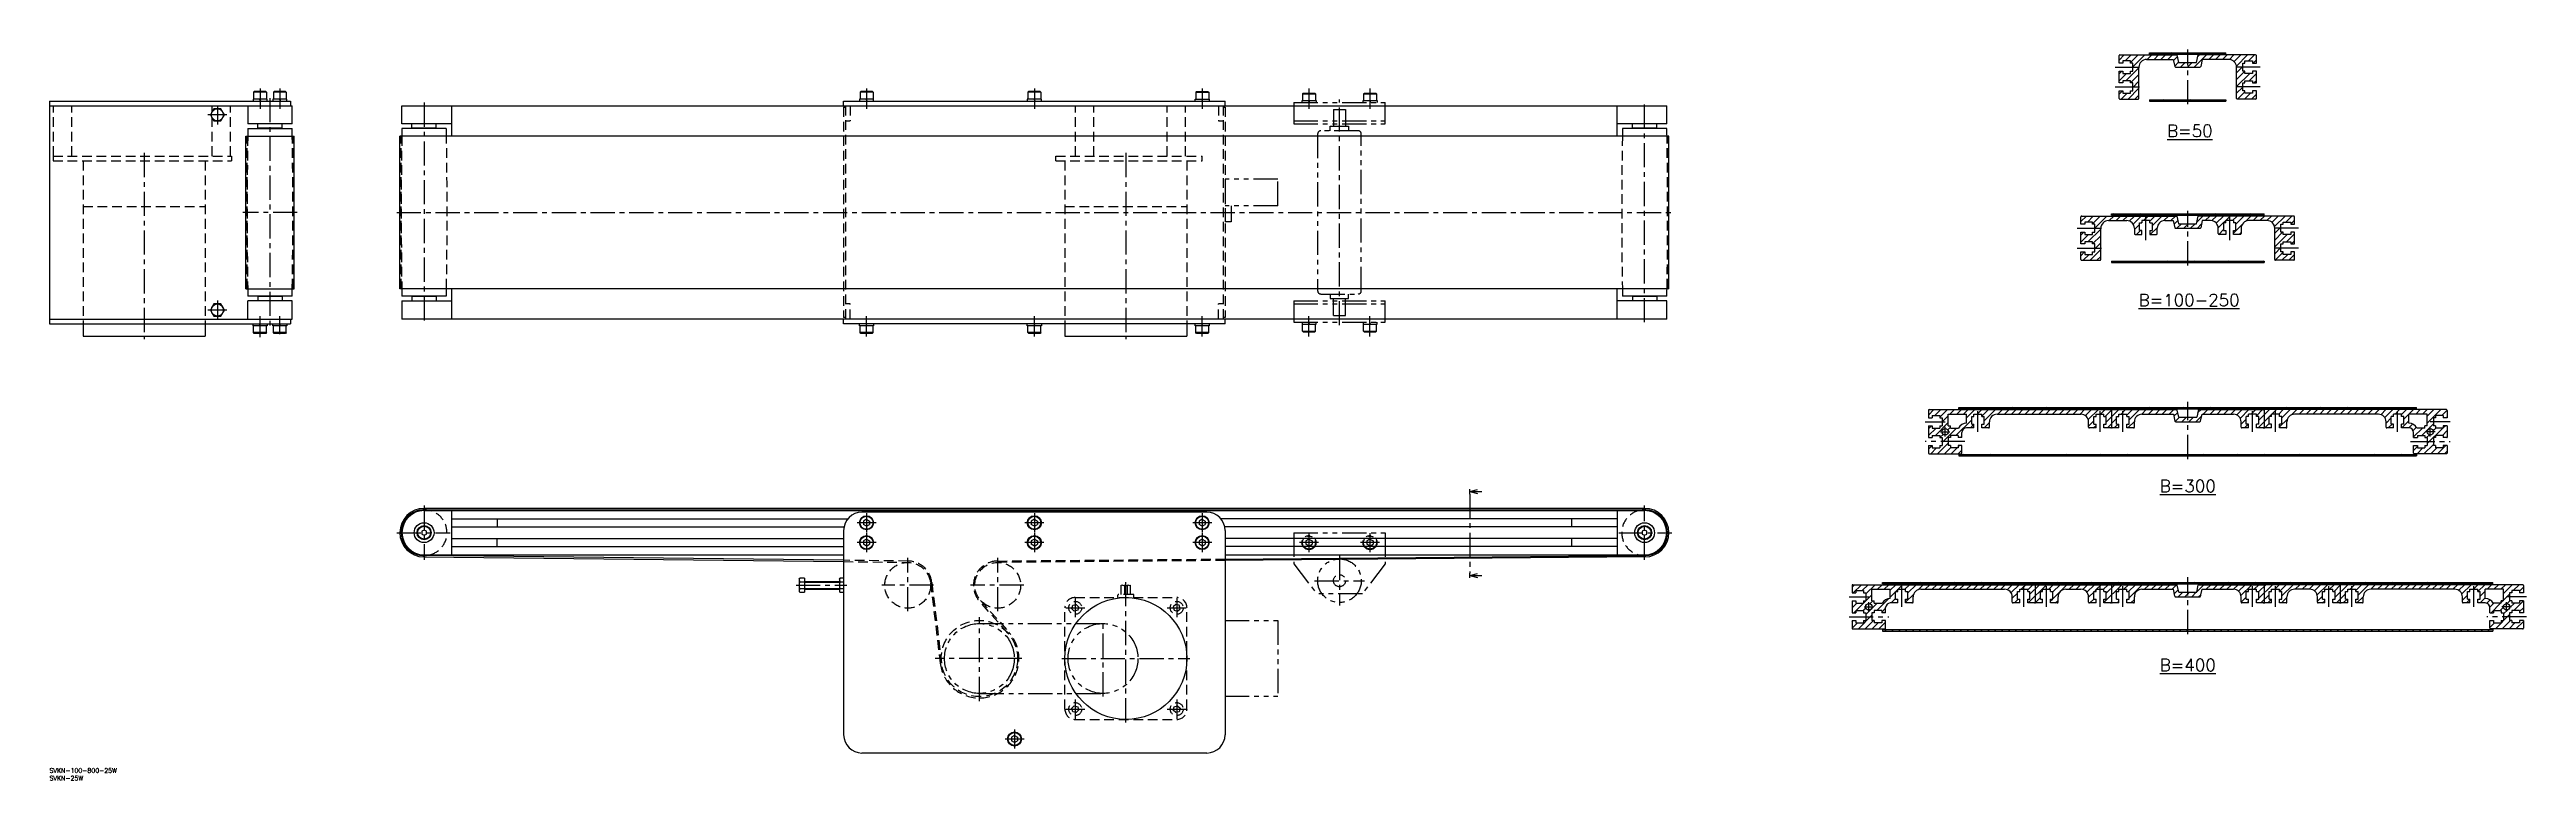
# Model space of a CAD drawing. Extents: x 0 to 1624, y -8 to 471.
import ezdxf

# ---------------------------------------------------------------- set-up
doc = ezdxf.new("R2010")
doc.units = 0
doc.header["$LTSCALE"] = 0.5
for name, pattern in [('CENTER', [50.8, 31.75, -6.35, 6.35, -6.35]), ('DASHED', [19.05, 12.7, -6.35]), ('PHANTOM', [63.5, 31.75, -6.35, 6.35, -6.35, 6.35, -6.35])]:
    doc.linetypes.add(name, pattern=pattern)
for name, color, linetype in [('MSM_CENTER', 1, 'CENTER'), ('MSM_CONTINUOUS', 7, 'CONTINUOUS'), ('MSM_DASHED', 4, 'DASHED'), ('MSM_IMAGINARY', 6, 'PHANTOM'), ('MSM_NARROW', 5, 'CONTINUOUS'), ('MSM_PART_NUMBER', 7, 'CONTINUOUS')]:
    doc.layers.add(name, color=color, linetype=linetype)
doc.styles.get("Standard").update_dxf_attribs({"font": 'txt.shx', "height": 3, "bigfont": 'bigfont.shx'})

msp = doc.modelspace()

# ---------------------------------------------------------------- texts
at = {"layer": 'MSM_PART_NUMBER'}
for s, p in [('%%UB=50', (1388, 414)), ('%%UB=100-250', (1369.3, 303)), ('%%UB=300', (1383.2, 181.1)), ('%%UB=400', (1383.2, 63.7))]:
    msp.add_text(s, height=8, dxfattribs=at).set_placement(p)

# ---------------------------------------------------------------- blocks, each defined once
blk = doc.blocks.new('*U2')
at = {"layer": 'MSM_PART_NUMBER'}
blk.add_text('SVKN-100-800-25W', height=3, dxfattribs=at).set_placement((0, -3))
blk = doc.blocks.new('*U3')
at = {"layer": 'MSM_PART_NUMBER'}
blk.add_text('SVKN-25W', height=3, dxfattribs=at).set_placement((0, -8))

# ---------------------------------------------------------------- linework, layer by layer
at = {"layer": 'MSM_CENTER'}
for p, q in [((1401.5, 435.4), (1401.5, 471.3)), ((1354, 459.8), (1371.7, 459.8)), ((1449, 459.8), (1431.3, 459.8)), ((138, 445.8), (138, 432.5)), ((144.5, 439.5), (144.5, 289.5)), ((151, 445.8), (151, 432.5)), ((535.5, 445.8), (535.5, 432.5)), ((645.5, 445.8), (645.5, 432.5)), ((755.5, 445.8), (755.5, 432.5)), ((825.5, 445.8), (825.5, 432.5)), ((845.5, 290.5), (845.5, 438.5)), ((865.5, 445.8), (865.5, 432.5)), ((1354, 446.8), (1371.7, 446.8)), ((1449, 446.8), (1431.3, 446.8)), ((116.2, 428.5), (103.8, 428.5)), ((110, 434.7), (110, 422.2)), ((245.5, 436.5), (245.5, 292.5)), ((1045.5, 292.5), (1045.5, 436.5)), ((62, 403.5), (62, 281.3)), ((705.5, 403.5), (705.5, 281.3)), ((162.4, 364.5), (126.6, 364.5)), ((227.6, 364.5), (1063.4, 364.5)), ((1374, 346.3), (1374, 361.6)), ((1401.5, 329.7), (1401.5, 365.6)), ((1429, 346.3), (1429, 361.6)), ((1329, 354.1), (1346.7, 354.1)), ((1329, 341.1), (1346.7, 341.1)), ((1474, 354.1), (1456.3, 354.1)), ((1474, 341.1), (1456.3, 341.1)), ((116.2, 300.5), (103.8, 300.5)), ((110, 306.8), (110, 294.3)), ((138, 282.6), (138, 296.5)), ((151, 284.6), (151, 296.5)), ((535.5, 283.2), (535.5, 296.5)), ((645.5, 283.2), (645.5, 296.5)), ((755.5, 283.2), (755.5, 296.5)), ((825.5, 283.2), (825.5, 296.5)), ((865.5, 283.2), (865.5, 296.5)), ((1264, 220.7), (1264, 234.2)), ((1344, 220.7), (1344, 234.2)), ((1359, 220.7), (1359, 234.2)), ((1401.5, 202.8), (1401.5, 240.2)), ((1444, 220.7), (1444, 234.2)), ((1459, 220.7), (1459, 234.2)), ((1539, 220.7), (1539, 234.2)), ((1229.5, 227.2), (1242.5, 227.2)), ((1255.5, 214.2), (1229.5, 214.2)), ((1239.4, 220.7), (1245.6, 220.7)), ((1242.5, 217.6), (1242.5, 223.8)), ((1547.5, 214.2), (1573.5, 214.2)), ((1563.6, 220.7), (1557.4, 220.7)), ((1573.5, 227.2), (1560.5, 227.2)), ((1560.5, 217.6), (1560.5, 223.8)), ((931, 179.8), (931, 128)), ((245.5, 172.4), (245.5, 136.6)), ((535.5, 167.2), (535.5, 154.7)), ((645.5, 167.2), (645.5, 154.7)), ((755.5, 167.2), (755.5, 154.7)), ((1045.5, 136.6), (1045.5, 172.4)), ((227.6, 154.5), (262.5, 154.5)), ((541.8, 161), (529.3, 161)), ((541.8, 148), (529.3, 148)), ((535.5, 154.2), (535.5, 141.7)), ((651.8, 161), (639.3, 161)), ((651.8, 148), (639.3, 148)), ((645.5, 154.2), (645.5, 141.7)), ((761.8, 161), (749.3, 161)), ((761.8, 148), (749.3, 148)), ((755.5, 154.2), (755.5, 141.7)), ((831.8, 148), (819.3, 148)), ((825.5, 154.2), (825.5, 141.7)), ((871.8, 148), (859.3, 148)), ((865.5, 154.2), (865.5, 141.7)), ((1028.5, 154.5), (1063.4, 154.5)), ((562.5, 103), (562.5, 137.9)), ((621.5, 103), (621.5, 137.9)), ((845.5, 139.3), (845.5, 106.7)), ((489.3, 120), (522.5, 120)), ((579.5, 120), (545.5, 120)), ((638.5, 120), (603.6, 120)), ((705.5, 30), (705.5, 122)), ((829.2, 123), (861.8, 123)), ((1214, 105.8), (1214, 119.4)), ((1294, 105.8), (1294, 119.4)), ((1309, 105.8), (1309, 119.4)), ((1344, 105.8), (1344, 119.4)), ((1359, 105.8), (1359, 119.4)), ((1401.5, 88), (1401.5, 125.4)), ((1444, 105.8), (1444, 119.4)), ((1459, 105.8), (1459, 119.4)), ((1494, 105.8), (1494, 119.4)), ((1509, 105.8), (1509, 119.4)), ((1589, 105.8), (1589, 119.4)), ((609.5, 44.1), (609.5, 99)), ((666.1, 105.2), (678.6, 105.2)), ((672.3, 111.5), (672.3, 99)), ((732.5, 105.2), (745, 105.2)), ((738.8, 111.5), (738.8, 99)), ((1179.5, 112.4), (1192.5, 112.4)), ((1179.5, 99.4), (1205.5, 99.4)), ((1189.4, 105.9), (1195.6, 105.9)), ((1192.5, 102.8), (1192.5, 109)), ((1623.5, 99.4), (1597.5, 99.4)), ((1613.6, 105.9), (1607.4, 105.9)), ((1623.5, 112.4), (1610.5, 112.4)), ((1610.5, 102.8), (1610.5, 109)), ((690.5, 47.1), (690.5, 96.9)), ((637.4, 72), (580.5, 72)), ((663.6, 72), (747.5, 72)), ((666.1, 38.8), (678.6, 38.8)), ((672.3, 45), (672.3, 32.5)), ((732.5, 38.8), (745, 38.8)), ((738.8, 45), (738.8, 32.5)), ((638.8, 19.2), (626.3, 19.2)), ((632.5, 25.4), (632.5, 12.9))]:
    msp.add_line(p, q, dxfattribs=at)
at = {"layer": 'MSM_CONTINUOUS'}
for p, q in [((1356.5, 462.4), (1356.5, 467.3)), ((1359, 462.4), (1356.5, 462.4)), ((1356.5, 457.2), (1359, 457.2)), ((1356.5, 449.4), (1356.5, 457.2)), ((1357, 467.8), (1394.4, 467.8)), ((1359, 463.9), (1359, 462.4)), ((1364, 463.9), (1359, 463.9)), ((1359, 457.2), (1359, 455.7)), ((1359, 455.7), (1364, 455.7)), ((1364, 462.4), (1364, 463.9)), ((1365.5, 462.4), (1364, 462.4)), ((1364, 457.2), (1365.5, 457.2)), ((1364, 455.7), (1364, 457.2)), ((1365.5, 457.2), (1365.5, 462.4)), ((1369.5, 439.3), (1369.5, 459.8)), ((1374.5, 464.8), (1392, 464.8)), ((1376.5, 468.3), (1376.5, 469.2)), ((1376.5, 469.2), (1426.5, 469.2)), ((1376.5, 468.3), (1426.5, 468.3)), ((1392, 464.8), (1393, 460.2)), ((1393.5, 459.8), (1409.5, 459.8)), ((1394.4, 467.8), (1395.5, 462.8)), ((1395.5, 462.8), (1407.3, 462.8)), ((1407.3, 462.8), (1408.4, 467.8)), ((1446, 467.8), (1408.4, 467.8)), ((1411, 464.8), (1410, 460.2)), ((1428.5, 464.8), (1411, 464.8)), ((1426.5, 468.3), (1426.5, 469.2)), ((1433.5, 439.3), (1433.5, 459.8)), ((1437.5, 457.2), (1437.5, 462.4)), ((1437.5, 462.4), (1439, 462.4)), ((1439, 457.2), (1437.5, 457.2)), ((1439, 462.4), (1439, 463.9)), ((1439, 463.9), (1444, 463.9)), ((1439, 455.7), (1439, 457.2)), ((1444, 455.7), (1439, 455.7)), ((1444, 463.9), (1444, 462.4)), ((1444, 462.4), (1446.5, 462.4)), ((1446.5, 457.2), (1444, 457.2)), ((1444, 457.2), (1444, 455.7)), ((1446.5, 462.4), (1446.5, 467.3)), ((1446.5, 449.4), (1446.5, 457.2)), ((142.6, 438.8), (133.4, 438.8)), ((133.4, 438.8), (133.4, 437.5)), ((134.2, 443.8), (133.7, 443.3)), ((142.2, 443.3), (133.7, 443.3)), ((133.7, 443.3), (133.7, 438.8)), ((141.7, 443.8), (134.2, 443.8)), ((137.7, 438.8), (138, 437.5)), ((138, 438.8), (138.3, 437.5)), ((142.2, 443.3), (141.7, 443.8)), ((142.2, 443.3), (142.2, 438.8)), ((142.6, 437.5), (142.6, 438.8)), ((155.6, 438.8), (146.4, 438.8)), ((146.4, 438.8), (146.4, 437.5)), ((147.2, 443.8), (146.7, 443.3)), ((155.2, 443.3), (146.7, 443.3)), ((146.7, 443.3), (146.7, 438.8)), ((154.7, 443.8), (147.2, 443.8)), ((150.7, 438.8), (151, 437.5)), ((151, 438.8), (151.3, 437.5)), ((155.2, 443.3), (154.7, 443.8)), ((155.2, 443.3), (155.2, 438.8)), ((155.6, 437.5), (155.6, 438.8)), ((540.1, 438.8), (530.9, 438.8)), ((530.9, 438.8), (530.9, 437.5)), ((531.8, 443.8), (531.3, 443.3)), ((539.8, 443.3), (531.3, 443.3)), ((531.3, 443.3), (531.3, 438.8)), ((539.3, 443.8), (531.8, 443.8)), ((535.3, 438.8), (535.5, 437.5)), ((535.5, 438.8), (535.8, 437.5)), ((539.8, 443.3), (539.3, 443.8)), ((539.8, 443.3), (539.8, 438.8)), ((540.1, 437.5), (540.1, 438.8)), ((650.1, 438.8), (640.9, 438.8)), ((640.9, 438.8), (640.9, 437.5)), ((641.8, 443.8), (641.3, 443.3)), ((649.8, 443.3), (641.3, 443.3)), ((641.3, 443.3), (641.3, 438.8)), ((649.3, 443.8), (641.8, 443.8)), ((645.3, 438.8), (645.5, 437.5)), ((645.5, 438.8), (645.8, 437.5)), ((649.8, 443.3), (649.3, 443.8)), ((649.8, 443.3), (649.8, 438.8)), ((650.1, 437.5), (650.1, 438.8)), ((750.9, 438.8), (760.1, 438.8)), ((750.9, 437.5), (750.9, 438.8)), ((751.3, 443.3), (751.8, 443.8)), ((751.3, 443.3), (759.8, 443.3)), ((751.3, 443.3), (751.3, 438.8)), ((751.8, 443.8), (759.3, 443.8)), ((755.5, 438.8), (755.3, 437.5)), ((755.8, 438.8), (755.5, 437.5)), ((759.3, 443.8), (759.8, 443.3)), ((759.8, 443.3), (759.8, 438.8)), ((760.1, 438.8), (760.1, 437.5)), ((1359, 449.4), (1356.5, 449.4)), ((1356.5, 444.2), (1359, 444.2)), ((1356.5, 439.3), (1356.5, 444.2)), ((1357, 438.8), (1369, 438.8)), ((1359, 450.9), (1359, 449.4)), ((1364, 450.9), (1359, 450.9)), ((1359, 444.2), (1359, 442.7)), ((1359, 442.7), (1364, 442.7)), ((1364, 449.4), (1364, 450.9)), ((1365.5, 449.4), (1364, 449.4)), ((1364, 444.2), (1365.5, 444.2)), ((1364, 442.7), (1364, 444.2)), ((1365.5, 444.2), (1365.5, 449.4)), ((1446, 438.8), (1434, 438.8)), ((1437.5, 444.2), (1437.5, 449.4)), ((1437.5, 449.4), (1439, 449.4)), ((1439, 444.2), (1437.5, 444.2)), ((1439, 449.4), (1439, 450.9)), ((1439, 450.9), (1444, 450.9)), ((1439, 442.7), (1439, 444.2)), ((1444, 442.7), (1439, 442.7)), ((1444, 450.9), (1444, 449.4)), ((1444, 449.4), (1446.5, 449.4)), ((1446.5, 444.2), (1444, 444.2)), ((1444, 444.2), (1444, 442.7)), ((1446.5, 439.3), (1446.5, 444.2)), ((0, 437.5), (0, 291.5)), ((0, 437.5), (158, 437.5)), ((0, 434.5), (159, 434.5)), ((107.7, 432.5), (105.4, 428.5)), ((105.4, 428.5), (107.7, 424.5)), ((112.3, 432.5), (107.7, 432.5)), ((107.7, 424.5), (112.3, 424.5)), ((114.6, 428.5), (112.3, 432.5)), ((112.3, 424.5), (114.6, 428.5)), ((130, 434.5), (130, 422.5)), ((159, 422.5), (130, 422.5)), ((136.5, 419.7), (136.5, 422.5)), ((152.5, 419.7), (152.5, 422.5)), ((158, 437.5), (158, 434.5)), ((159, 422.5), (159, 434.5)), ((231, 434.5), (1060, 434.5)), ((231, 422.5), (231, 434.5)), ((263.5, 422.5), (231, 422.5)), ((237.5, 419.7), (237.5, 422.5)), ((253.5, 419.7), (253.5, 422.5)), ((263.5, 434.5), (263.5, 414.5)), ((520.5, 437.5), (770.5, 437.5)), ((520.5, 434.5), (520.5, 437.5)), ((770.5, 434.5), (770.5, 437.5)), ((1027.5, 414.5), (1027.5, 434.5)), ((1060, 422.5), (1027.5, 422.5)), ((1037.5, 419.7), (1037.5, 422.5)), ((1053.5, 419.7), (1053.5, 422.5)), ((1060, 422.5), (1060, 434.5)), ((1376.5, 438.3), (1376.5, 437.4)), ((1376.5, 438.3), (1426.5, 438.3)), ((1376.5, 437.4), (1426.5, 437.4)), ((1426.5, 438.3), (1426.5, 437.4)), ((128.6, 414.5), (160.4, 414.5)), ((128.6, 314.5), (128.6, 414.5)), ((130, 419.5), (159, 419.5)), ((152.5, 419.7), (136.5, 419.7)), ((138.5, 419.5), (138.5, 419.7)), ((150.5, 419.5), (150.5, 419.7)), ((160.4, 314.5), (160.4, 414.5)), ((1061.4, 414.5), (229.6, 414.5)), ((229.6, 314.5), (229.6, 414.5)), ((260, 419.5), (231, 419.5)), ((253.5, 419.7), (237.5, 419.7)), ((239.5, 419.5), (239.5, 419.7)), ((251.5, 419.5), (251.5, 419.7)), ((1060, 419.5), (1031, 419.5)), ((1053.5, 419.7), (1037.5, 419.7)), ((1039.5, 419.5), (1039.5, 419.7)), ((1051.5, 419.5), (1051.5, 419.7)), ((1061.4, 314.5), (1061.4, 414.5)), ((1331.5, 356.8), (1331.5, 361.6)), ((1332, 362.1), (1394.4, 362.1)), ((1334, 358.2), (1334, 356.8)), ((1339, 358.2), (1334, 358.2)), ((1339, 356.8), (1339, 358.2)), ((1349.5, 359.1), (1361.5, 359.1)), ((1351.5, 362.6), (1351.5, 363.5)), ((1351.5, 363.5), (1451.5, 363.5)), ((1351.5, 362.6), (1451.5, 362.6)), ((1369.9, 352.6), (1369.9, 357.6)), ((1369.9, 357.6), (1371.4, 357.6)), ((1376.6, 359.1), (1371.4, 359.1)), ((1371.4, 359.1), (1371.4, 357.6)), ((1376.6, 357.6), (1376.6, 359.1)), ((1376.6, 357.6), (1378.1, 357.6)), ((1378.1, 357.6), (1378.1, 352.6)), ((1386.5, 359.1), (1392, 359.1)), ((1392, 359.1), (1393, 354.5)), ((1394.4, 362.1), (1395.5, 357.1)), ((1407.3, 357.1), (1408.4, 362.1)), ((1471, 362.1), (1408.4, 362.1)), ((1411, 359.1), (1410, 354.5)), ((1416.5, 359.1), (1411, 359.1)), ((1424.9, 357.6), (1424.9, 352.6)), ((1426.4, 357.6), (1424.9, 357.6)), ((1431.6, 359.1), (1426.4, 359.1)), ((1426.4, 357.6), (1426.4, 359.1)), ((1431.6, 359.1), (1431.6, 357.6)), ((1433.1, 357.6), (1431.6, 357.6)), ((1433.1, 352.6), (1433.1, 357.6)), ((1453.5, 359.1), (1441.5, 359.1)), ((1451.5, 362.6), (1451.5, 363.5)), ((1464, 356.8), (1464, 358.2)), ((1464, 358.2), (1469, 358.2)), ((1469, 358.2), (1469, 356.8)), ((1471.5, 356.8), (1471.5, 361.6)), ((1334, 356.8), (1331.5, 356.8)), ((1331.5, 351.6), (1334, 351.6)), ((1331.5, 343.8), (1331.5, 351.6)), ((1334, 343.8), (1331.5, 343.8)), ((1334, 351.6), (1334, 350)), ((1334, 350), (1339, 350)), ((1334, 345.2), (1334, 343.8)), ((1339, 345.2), (1334, 345.2)), ((1340.5, 356.8), (1339, 356.8)), ((1339, 351.6), (1340.5, 351.6)), ((1339, 350), (1339, 351.6)), ((1339, 343.8), (1339, 345.2)), ((1340.5, 343.8), (1339, 343.8)), ((1340.5, 351.6), (1340.5, 356.8)), ((1340.5, 338.6), (1340.5, 343.8)), ((1344.5, 333.6), (1344.5, 354.1)), ((1366.5, 354.1), (1366.5, 350.6)), ((1367, 350.1), (1371.4, 350.1)), ((1371.4, 352.6), (1369.9, 352.6)), ((1371.4, 350.1), (1371.4, 352.6)), ((1376.6, 352.6), (1378.1, 352.6)), ((1376.6, 352.6), (1376.6, 350.1)), ((1376.6, 350.1), (1381, 350.1)), ((1381.5, 350.6), (1381.5, 354.1)), ((1393.5, 354.1), (1409.5, 354.1)), ((1395.5, 357.1), (1407.3, 357.1)), ((1421.5, 350.6), (1421.5, 354.1)), ((1426.4, 350.1), (1422, 350.1)), ((1424.9, 352.6), (1426.4, 352.6)), ((1426.4, 352.6), (1426.4, 350.1)), ((1431.6, 352.6), (1433.1, 352.6)), ((1431.6, 350.1), (1431.6, 352.6)), ((1436, 350.1), (1431.6, 350.1)), ((1436.5, 354.1), (1436.5, 350.6)), ((1458.5, 333.6), (1458.5, 354.1)), ((1462.5, 351.6), (1462.5, 356.8)), ((1462.5, 356.8), (1464, 356.8)), ((1464, 351.6), (1462.5, 351.6)), ((1462.5, 338.6), (1462.5, 343.8)), ((1462.5, 343.8), (1464, 343.8)), ((1464, 350), (1464, 351.6)), ((1469, 350), (1464, 350)), ((1464, 343.8), (1464, 345.2)), ((1464, 345.2), (1469, 345.2)), ((1469, 356.8), (1471.5, 356.8)), ((1471.5, 351.6), (1469, 351.6)), ((1469, 351.6), (1469, 350)), ((1469, 345.2), (1469, 343.8)), ((1469, 343.8), (1471.5, 343.8)), ((1471.5, 343.8), (1471.5, 351.6)), ((1331.5, 333.6), (1331.5, 338.6)), ((1331.5, 338.6), (1334, 338.6)), ((1332, 333.1), (1344, 333.1)), ((1334, 338.6), (1334, 337)), ((1334, 337), (1339, 337)), ((1339, 338.6), (1340.5, 338.6)), ((1339, 337), (1339, 338.6)), ((1351.5, 332.6), (1351.5, 331.7)), ((1351.5, 332.6), (1451.5, 332.6)), ((1351.5, 331.7), (1451.5, 331.7)), ((1451.5, 332.6), (1451.5, 331.7)), ((1471, 333.1), (1459, 333.1)), ((1464, 338.6), (1462.5, 338.6)), ((1464, 337), (1464, 338.6)), ((1469, 337), (1464, 337)), ((1471.5, 338.6), (1469, 338.6)), ((1469, 338.6), (1469, 337)), ((1471.5, 333.6), (1471.5, 338.6)), ((128.6, 314.5), (160.4, 314.5)), ((159, 309.5), (130, 309.5)), ((152.5, 309.3), (136.5, 309.3)), ((136.5, 309.3), (136.5, 306.5)), ((138.5, 309.5), (138.5, 309.3)), ((150.5, 309.5), (150.5, 309.3)), ((152.5, 309.3), (152.5, 306.5)), ((1061.4, 314.5), (229.6, 314.5)), ((260, 309.5), (231, 309.5)), ((253.5, 309.3), (237.5, 309.3)), ((237.5, 309.3), (237.5, 306.5)), ((239.5, 309.5), (239.5, 309.3)), ((251.5, 309.5), (251.5, 309.3)), ((253.5, 309.3), (253.5, 306.5)), ((263.5, 314.5), (263.5, 294.5)), ((1027.5, 294.5), (1027.5, 314.5)), ((1060, 309.5), (1031, 309.5)), ((1053.5, 309.3), (1037.5, 309.3)), ((1037.5, 309.3), (1037.5, 306.5)), ((1039.5, 309.5), (1039.5, 309.3)), ((1051.5, 309.5), (1051.5, 309.3)), ((1053.5, 309.3), (1053.5, 306.5)), ((0, 294.5), (159, 294.5)), ((107.7, 304.5), (105.4, 300.5)), ((105.4, 300.5), (107.7, 296.5)), ((112.3, 304.5), (107.7, 304.5)), ((107.7, 296.5), (112.3, 296.5)), ((114.6, 300.5), (112.3, 304.5)), ((112.3, 296.5), (114.6, 300.5)), ((159, 306.5), (130, 306.5)), ((130, 294.5), (130, 306.5)), ((158, 294.5), (158, 291.5)), ((159, 294.5), (159, 306.5)), ((231, 306.5), (231, 294.5)), ((231, 306.5), (263.5, 306.5)), ((1060, 294.5), (231, 294.5)), ((520.5, 291.5), (520.5, 294.5)), ((770.5, 291.5), (770.5, 294.5)), ((1060, 306.5), (1027.5, 306.5)), ((1060, 294.5), (1060, 306.5)), ((0, 291.5), (158, 291.5)), ((22, 291.5), (22, 283.3)), ((22, 283.3), (102, 283.3)), ((102, 291.5), (102, 283.3)), ((133.4, 290.2), (133.4, 291.5)), ((142.6, 290.2), (133.4, 290.2)), ((133.7, 285.7), (133.7, 290.2)), ((142.2, 285.7), (133.7, 285.7)), ((134.2, 285.2), (133.7, 285.7)), ((141.7, 285.2), (134.2, 285.2)), ((137.7, 290.2), (138, 291.5)), ((138, 290.2), (138.3, 291.5)), ((142.2, 285.7), (141.7, 285.2)), ((142.2, 285.7), (142.2, 290.2)), ((142.6, 291.5), (142.6, 290.2)), ((146.4, 290.2), (146.4, 291.5)), ((155.6, 290.2), (146.4, 290.2)), ((146.7, 285.7), (146.7, 290.2)), ((155.2, 285.7), (146.7, 285.7)), ((147.2, 285.2), (146.7, 285.7)), ((154.7, 285.2), (147.2, 285.2)), ((150.7, 290.2), (151, 291.5)), ((151, 290.2), (151.3, 291.5)), ((155.2, 285.7), (154.7, 285.2)), ((155.2, 285.7), (155.2, 290.2)), ((155.6, 291.5), (155.6, 290.2)), ((770.5, 291.5), (520.5, 291.5)), ((530.9, 290.2), (530.9, 291.5)), ((540.1, 290.2), (530.9, 290.2)), ((531.3, 285.7), (531.3, 290.2)), ((539.8, 285.7), (531.3, 285.7)), ((531.8, 285.2), (531.3, 285.7)), ((539.3, 285.2), (531.8, 285.2)), ((535.3, 290.2), (535.5, 291.5)), ((535.5, 290.2), (535.8, 291.5)), ((539.8, 285.7), (539.3, 285.2)), ((539.8, 285.7), (539.8, 290.2)), ((540.1, 291.5), (540.1, 290.2)), ((640.9, 290.2), (640.9, 291.5)), ((650.1, 290.2), (640.9, 290.2)), ((641.3, 285.7), (641.3, 290.2)), ((649.8, 285.7), (641.3, 285.7)), ((641.8, 285.2), (641.3, 285.7)), ((649.3, 285.2), (641.8, 285.2)), ((645.3, 290.2), (645.5, 291.5)), ((645.5, 290.2), (645.8, 291.5)), ((649.8, 285.7), (649.3, 285.2)), ((649.8, 285.7), (649.8, 290.2)), ((650.1, 291.5), (650.1, 290.2)), ((665.5, 291.5), (665.5, 283.3)), ((665.5, 283.3), (745.5, 283.3)), ((745.5, 291.5), (745.5, 283.3)), ((750.9, 290.2), (750.9, 291.5)), ((760.1, 290.2), (750.9, 290.2)), ((751.3, 285.7), (751.3, 290.2)), ((759.8, 285.7), (751.3, 285.7)), ((751.8, 285.2), (751.3, 285.7)), ((759.3, 285.2), (751.8, 285.2)), ((755.3, 290.2), (755.5, 291.5)), ((755.5, 290.2), (755.8, 291.5)), ((759.8, 285.7), (759.3, 285.2)), ((759.8, 285.7), (759.8, 290.2)), ((760.1, 291.5), (760.1, 290.2)), ((1231.5, 234.7), (1231.5, 229.8)), ((1231.5, 229.8), (1234, 229.8)), ((1232, 235.2), (1351, 235.2)), ((1234, 231.3), (1234, 229.8)), ((1234, 231.3), (1239, 231.3)), ((1239, 231.3), (1239, 229.8)), ((1239, 229.8), (1240.5, 229.8)), ((1240.5, 229.8), (1240.5, 224.6)), ((1244.5, 232.2), (1256.5, 232.2)), ((1244.5, 224.6), (1244.5, 232.2)), ((1251.5, 235.7), (1251.5, 236.6)), ((1251.5, 236.6), (1551.5, 236.6)), ((1251.5, 235.7), (1551.5, 235.7)), ((1256.5, 226.2), (1256.5, 232.2)), ((1259.9, 230.7), (1261.4, 230.7)), ((1259.9, 225.7), (1259.9, 230.7)), ((1261.4, 232.2), (1266.6, 232.2)), ((1261.4, 230.7), (1261.4, 232.2)), ((1266.6, 230.7), (1266.6, 232.2)), ((1266.6, 230.7), (1268.1, 230.7)), ((1268.1, 225.7), (1268.1, 230.7)), ((1276.5, 232.2), (1331.5, 232.2)), ((1339.9, 230.7), (1341.4, 230.7)), ((1339.9, 225.7), (1339.9, 230.7)), ((1341.4, 232.2), (1346.6, 232.2)), ((1341.4, 230.7), (1341.4, 232.2)), ((1346.6, 230.7), (1346.6, 232.2)), ((1346.6, 230.7), (1348.1, 230.7)), ((1348.1, 225.7), (1348.1, 230.7)), ((1351.5, 234.7), (1351.5, 223.7)), ((1352, 235.2), (1394.1, 235.2)), ((1354.9, 230.7), (1356.4, 230.7)), ((1354.9, 225.7), (1354.9, 230.7)), ((1356.4, 232.2), (1361.6, 232.2)), ((1356.4, 230.7), (1356.4, 232.2)), ((1361.6, 230.7), (1361.6, 232.2)), ((1361.6, 230.7), (1363.1, 230.7)), ((1363.1, 225.7), (1363.1, 230.7)), ((1371.5, 232.2), (1392.1, 232.2)), ((1392.1, 232.2), (1393.1, 227.6)), ((1395.6, 230.2), (1394.6, 234.8)), ((1395.6, 230.2), (1407.4, 230.2)), ((1408.5, 235.2), (1407.4, 230.2)), ((1408.9, 235.2), (1451, 235.2)), ((1409.9, 227.6), (1410.9, 232.2)), ((1410.9, 232.2), (1431.5, 232.2)), ((1439.9, 225.7), (1439.9, 230.7)), ((1441.4, 230.7), (1439.9, 230.7)), ((1446.6, 232.2), (1441.4, 232.2)), ((1441.4, 230.7), (1441.4, 232.2)), ((1446.6, 230.7), (1446.6, 232.2)), ((1448.1, 230.7), (1446.6, 230.7)), ((1448.1, 225.7), (1448.1, 230.7)), ((1451.5, 234.7), (1451.5, 223.7)), ((1571, 235.2), (1452, 235.2)), ((1454.9, 225.7), (1454.9, 230.7)), ((1456.4, 230.7), (1454.9, 230.7)), ((1461.6, 232.2), (1456.4, 232.2)), ((1456.4, 230.7), (1456.4, 232.2)), ((1461.6, 230.7), (1461.6, 232.2)), ((1463.1, 230.7), (1461.6, 230.7)), ((1463.1, 225.7), (1463.1, 230.7)), ((1526.5, 232.2), (1471.5, 232.2)), ((1534.9, 225.7), (1534.9, 230.7)), ((1536.4, 230.7), (1534.9, 230.7)), ((1541.6, 232.2), (1536.4, 232.2)), ((1536.4, 230.7), (1536.4, 232.2)), ((1541.6, 230.7), (1541.6, 232.2)), ((1543.1, 230.7), (1541.6, 230.7)), ((1543.1, 225.7), (1543.1, 230.7)), ((1558.5, 232.2), (1546.5, 232.2)), ((1546.5, 226.2), (1546.5, 232.2)), ((1551.5, 235.7), (1551.5, 236.6)), ((1558.5, 224.6), (1558.5, 232.2)), ((1562.5, 229.8), (1562.5, 224.6)), ((1564, 229.8), (1562.5, 229.8)), ((1564, 231.3), (1564, 229.8)), ((1569, 231.3), (1564, 231.3)), ((1569, 231.3), (1569, 229.8)), ((1571.5, 229.8), (1569, 229.8)), ((1571.5, 234.7), (1571.5, 229.8)), ((1231.5, 224.6), (1234, 224.6)), ((1231.5, 224.6), (1231.5, 216.8)), ((1231.5, 216.8), (1234, 216.8)), ((1231.5, 211.6), (1234, 211.6)), ((1231.5, 211.6), (1231.5, 206.7)), ((1234, 224.6), (1234, 223.1)), ((1234, 223.1), (1239, 223.1)), ((1234, 218.3), (1234, 216.8)), ((1234, 218.3), (1239, 218.3)), ((1234, 211.6), (1234, 210.1)), ((1239, 224.6), (1239, 223.1)), ((1239, 224.6), (1240.5, 224.6)), ((1239, 218.3), (1239, 216.8)), ((1239, 216.8), (1240.5, 216.8)), ((1239, 211.6), (1239, 210.1)), ((1239, 211.6), (1240.5, 211.6)), ((1240.5, 216.8), (1240.5, 211.6)), ((1244.5, 224.6), (1246, 224.6)), ((1244.5, 216.8), (1244.5, 211.6)), ((1246, 216.8), (1244.5, 216.8)), ((1246, 211.6), (1244.5, 211.6)), ((1246, 223.1), (1246, 224.6)), ((1246, 223.1), (1251.3, 223.1)), ((1246, 218.3), (1246, 216.8)), ((1251, 218.3), (1246, 218.3)), ((1246, 211.6), (1246, 210.1)), ((1251, 218.3), (1251, 216.8)), ((1253.5, 216.8), (1251, 216.8)), ((1253.5, 211.6), (1251, 211.6)), ((1251, 211.6), (1251, 210.1)), ((1253.5, 216.8), (1253.5, 220.2)), ((1253.5, 206.7), (1253.5, 211.6)), ((1261.4, 223.2), (1256.5, 223.2)), ((1259.9, 225.7), (1261.4, 225.7)), ((1261.4, 223.2), (1261.4, 225.7)), ((1266.6, 223.2), (1266.6, 225.7)), ((1266.6, 225.7), (1268.1, 225.7)), ((1271, 223.2), (1266.6, 223.2)), ((1271.5, 223.7), (1271.5, 227.2)), ((1336.5, 223.7), (1336.5, 227.2)), ((1341.4, 223.2), (1337, 223.2)), ((1339.9, 225.7), (1341.4, 225.7)), ((1341.4, 223.2), (1341.4, 225.7)), ((1346.6, 223.2), (1346.6, 225.7)), ((1346.6, 225.7), (1348.1, 225.7)), ((1351, 223.2), (1346.6, 223.2)), ((1356.4, 223.2), (1352, 223.2)), ((1354.9, 225.7), (1356.4, 225.7)), ((1356.4, 223.2), (1356.4, 225.7)), ((1361.6, 223.2), (1361.6, 225.7)), ((1361.6, 225.7), (1363.1, 225.7)), ((1366, 223.2), (1361.6, 223.2)), ((1366.5, 223.7), (1366.5, 227.2)), ((1393.6, 227.2), (1409.4, 227.2)), ((1436.5, 223.7), (1436.5, 227.2)), ((1441.4, 223.2), (1437, 223.2)), ((1441.4, 225.7), (1439.9, 225.7)), ((1441.4, 223.2), (1441.4, 225.7)), ((1446.6, 223.2), (1446.6, 225.7)), ((1448.1, 225.7), (1446.6, 225.7)), ((1451, 223.2), (1446.6, 223.2)), ((1456.4, 223.2), (1452, 223.2)), ((1456.4, 225.7), (1454.9, 225.7)), ((1456.4, 223.2), (1456.4, 225.7)), ((1461.6, 223.2), (1461.6, 225.7)), ((1463.1, 225.7), (1461.6, 225.7)), ((1466, 223.2), (1461.6, 223.2)), ((1466.5, 223.7), (1466.5, 227.2)), ((1531.5, 223.7), (1531.5, 227.2)), ((1536.4, 223.2), (1532, 223.2)), ((1536.4, 225.7), (1534.9, 225.7)), ((1536.4, 223.2), (1536.4, 225.7)), ((1541.6, 223.2), (1541.6, 225.7)), ((1543.1, 225.7), (1541.6, 225.7)), ((1546.5, 223.2), (1541.6, 223.2)), ((1549.5, 216.8), (1549.5, 220.2)), ((1549.5, 216.8), (1552, 216.8)), ((1549.5, 206.7), (1549.5, 211.6)), ((1549.5, 211.6), (1552, 211.6)), ((1557, 223.1), (1551.8, 223.1)), ((1552, 218.3), (1552, 216.8)), ((1552, 218.3), (1557, 218.3)), ((1552, 211.6), (1552, 210.1)), ((1558.5, 224.6), (1557, 224.6)), ((1557, 223.1), (1557, 224.6)), ((1557, 218.3), (1557, 216.8)), ((1557, 216.8), (1558.5, 216.8)), ((1557, 211.6), (1557, 210.1)), ((1557, 211.6), (1558.5, 211.6)), ((1558.5, 216.8), (1558.5, 211.6)), ((1564, 224.6), (1562.5, 224.6)), ((1562.5, 216.8), (1562.5, 211.6)), ((1564, 216.8), (1562.5, 216.8)), ((1564, 211.6), (1562.5, 211.6)), ((1564, 224.6), (1564, 223.1)), ((1569, 223.1), (1564, 223.1)), ((1564, 218.3), (1564, 216.8)), ((1569, 218.3), (1564, 218.3)), ((1564, 211.6), (1564, 210.1)), ((1571.5, 224.6), (1569, 224.6)), ((1569, 224.6), (1569, 223.1)), ((1569, 218.3), (1569, 216.8)), ((1571.5, 216.8), (1569, 216.8)), ((1571.5, 211.6), (1569, 211.6)), ((1569, 211.6), (1569, 210.1)), ((1571.5, 224.6), (1571.5, 216.8)), ((1571.5, 211.6), (1571.5, 206.7)), ((1232, 206.2), (1253, 206.2)), ((1234, 210.1), (1239, 210.1)), ((1251, 210.1), (1246, 210.1)), ((1251.5, 205.7), (1251.5, 204.8)), ((1251.5, 205.7), (1551.5, 205.7)), ((1251.5, 204.8), (1551.5, 204.8)), ((1571, 206.2), (1550, 206.2)), ((1551.5, 205.7), (1551.5, 204.8)), ((1552, 210.1), (1557, 210.1)), ((1569, 210.1), (1564, 210.1)), ((1045.5, 170.4), (245.5, 170.4)), ((245.5, 169.5), (1045.5, 169.5)), ((245.5, 169), (1045.5, 169)), ((263.5, 169), (263.5, 140)), ((263.5, 163.6), (523.3, 163.6)), ((293.5, 163.6), (293.5, 158.4)), ((758.5, 168), (532.5, 168)), ((535.5, 163.3), (533.5, 162.1)), ((535.5, 163.3), (537.5, 162.1)), ((645.5, 163.3), (643.5, 162.1)), ((645.5, 163.3), (647.5, 162.1)), ((755.5, 163.3), (753.5, 162.1)), ((755.5, 163.3), (757.5, 162.1)), ((1027.5, 163.6), (767.8, 163.6)), ((997.5, 163.6), (997.5, 158.4)), ((1027.5, 169), (1027.5, 140)), ((245.5, 156.2), (244, 155.4)), ((244, 155.4), (244, 153.6)), ((244, 153.6), (245.5, 152.8)), ((247, 155.4), (245.5, 156.2)), ((245.5, 152.8), (247, 153.6)), ((247, 153.6), (247, 155.4)), ((263.5, 158.4), (520.8, 158.4)), ((263.5, 150.6), (520.5, 150.6)), ((293.5, 145.4), (293.5, 150.6)), ((520.5, 156), (520.5, 22)), ((533.5, 162.1), (533.5, 159.9)), ((535.5, 158.7), (533.5, 159.9)), ((535.5, 150.3), (533.5, 149.1)), ((533.5, 149.1), (533.5, 146.9)), ((535.5, 145.7), (533.5, 146.9)), ((535.5, 158.7), (537.5, 159.9)), ((535.5, 150.3), (537.5, 149.1)), ((535.5, 145.7), (537.5, 146.9)), ((537.5, 162.1), (537.5, 159.9)), ((537.5, 149.1), (537.5, 146.9)), ((643.5, 162.1), (643.5, 159.9)), ((645.5, 158.7), (643.5, 159.9)), ((645.5, 150.3), (643.5, 149.1)), ((643.5, 149.1), (643.5, 146.9)), ((645.5, 145.7), (643.5, 146.9)), ((645.5, 158.7), (647.5, 159.9)), ((645.5, 150.3), (647.5, 149.1)), ((645.5, 145.7), (647.5, 146.9)), ((647.5, 162.1), (647.5, 159.9)), ((647.5, 149.1), (647.5, 146.9)), ((753.5, 162.1), (753.5, 159.9)), ((755.5, 158.7), (753.5, 159.9)), ((755.5, 150.3), (753.5, 149.1)), ((753.5, 149.1), (753.5, 146.9)), ((755.5, 145.7), (753.5, 146.9)), ((755.5, 158.7), (757.5, 159.9)), ((755.5, 150.3), (757.5, 149.1)), ((755.5, 145.7), (757.5, 146.9)), ((757.5, 162.1), (757.5, 159.9)), ((757.5, 149.1), (757.5, 146.9)), ((1027.5, 158.4), (770.3, 158.4)), ((770.5, 156), (770.5, 22)), ((1027.5, 150.6), (770.5, 150.6)), ((997.5, 150.6), (997.5, 145.4)), ((1045.5, 156.2), (1044, 155.4)), ((1044, 155.4), (1044, 153.6)), ((1044, 153.6), (1045.5, 152.8)), ((1047, 155.4), (1045.5, 156.2)), ((1045.5, 152.8), (1047, 153.6)), ((1047, 153.6), (1047, 155.4)), ((520.5, 136.4), (245.4, 139.5)), ((245.4, 138.6), (520.5, 135.5)), ((245.5, 140), (520.5, 140)), ((263.5, 145.4), (520.5, 145.4)), ((1027.5, 145.4), (770.5, 145.4)), ((770.5, 140), (1045.5, 140)), ((770.5, 137.2), (1045.7, 139.5)), ((1045.7, 138.6), (770.5, 136.3)), ((491.3, 124), (491.7, 124.6)), ((491.3, 124), (491.3, 116)), ((491.3, 116), (491.7, 115.4)), ((494.8, 124.6), (491.7, 124.6)), ((491.7, 122.3), (494.8, 122.3)), ((494.8, 117.7), (491.7, 117.7)), ((491.7, 115.4), (494.8, 115.4)), ((494.8, 124.6), (494.8, 115.4)), ((494.8, 122.5), (517.7, 122.5)), ((494.8, 117.5), (517.7, 117.5)), ((517.7, 124), (518.1, 124.6)), ((517.7, 124), (517.7, 116)), ((517.7, 116), (518.1, 115.4)), ((520.5, 124.6), (518.1, 124.6)), ((518.1, 122.3), (520.5, 122.3)), ((520.5, 117.7), (518.1, 117.7)), ((518.1, 115.4), (520.5, 115.4)), ((1181.5, 119.9), (1181.5, 115)), ((1181.5, 115), (1184, 115)), ((1182, 120.4), (1301, 120.4)), ((1184, 116.5), (1184, 115)), ((1184, 116.5), (1189, 116.5)), ((1189, 116.5), (1189, 115)), ((1189, 115), (1190.5, 115)), ((1190.5, 115), (1190.5, 109.8)), ((1194.5, 117.4), (1206.5, 117.4)), ((1194.5, 109.8), (1194.5, 117.4)), ((1201.5, 121.8), (1601.5, 121.8)), ((1201.5, 120.9), (1201.5, 121.8)), ((1201.5, 120.9), (1601.5, 120.9)), ((1206.5, 111.4), (1206.5, 117.4)), ((1209.9, 115.9), (1211.4, 115.9)), ((1209.9, 110.9), (1209.9, 115.9)), ((1211.4, 117.4), (1216.6, 117.4)), ((1211.4, 115.9), (1211.4, 117.4)), ((1216.6, 115.9), (1216.6, 117.4)), ((1216.6, 115.9), (1218.1, 115.9)), ((1218.1, 110.9), (1218.1, 115.9)), ((1226.5, 117.4), (1281.5, 117.4)), ((1289.9, 115.9), (1291.4, 115.9)), ((1289.9, 110.9), (1289.9, 115.9)), ((1291.4, 117.4), (1296.6, 117.4)), ((1291.4, 115.9), (1291.4, 117.4)), ((1296.6, 115.9), (1296.6, 117.4)), ((1296.6, 115.9), (1298.1, 115.9)), ((1298.1, 110.9), (1298.1, 115.9)), ((1301.5, 119.9), (1301.5, 108.9)), ((1302, 120.4), (1351, 120.4)), ((1304.9, 115.9), (1306.4, 115.9)), ((1304.9, 110.9), (1304.9, 115.9)), ((1306.4, 117.4), (1311.6, 117.4)), ((1306.4, 115.9), (1306.4, 117.4)), ((1311.6, 115.9), (1311.6, 117.4)), ((1311.6, 115.9), (1313.1, 115.9)), ((1313.1, 110.9), (1313.1, 115.9)), ((1321.5, 117.4), (1331.5, 117.4)), ((1339.9, 115.9), (1341.4, 115.9)), ((1339.9, 110.9), (1339.9, 115.9)), ((1341.4, 117.4), (1346.6, 117.4)), ((1341.4, 115.9), (1341.4, 117.4)), ((1346.6, 115.9), (1346.6, 117.4)), ((1346.6, 115.9), (1348.1, 115.9)), ((1348.1, 110.9), (1348.1, 115.9)), ((1351.5, 119.9), (1351.5, 108.9)), ((1352, 120.4), (1394.1, 120.4)), ((1354.9, 115.9), (1356.4, 115.9)), ((1354.9, 110.9), (1354.9, 115.9)), ((1356.4, 117.4), (1361.6, 117.4)), ((1356.4, 115.9), (1356.4, 117.4)), ((1361.6, 115.9), (1361.6, 117.4)), ((1361.6, 115.9), (1363.1, 115.9)), ((1363.1, 110.9), (1363.1, 115.9)), ((1371.5, 117.4), (1392.1, 117.4)), ((1393.1, 112.8), (1392.1, 117.4)), ((1395.6, 115.4), (1394.6, 120)), ((1395.6, 115.4), (1407.4, 115.4)), ((1407.4, 115.4), (1408.4, 120)), ((1408.9, 120.4), (1451, 120.4)), ((1409.9, 112.8), (1410.9, 117.4)), ((1410.9, 117.4), (1431.5, 117.4)), ((1439.9, 115.9), (1441.4, 115.9)), ((1439.9, 110.9), (1439.9, 115.9)), ((1441.4, 117.4), (1446.6, 117.4)), ((1441.4, 115.9), (1441.4, 117.4)), ((1446.6, 115.9), (1446.6, 117.4)), ((1446.6, 115.9), (1448.1, 115.9)), ((1448.1, 110.9), (1448.1, 115.9)), ((1451.5, 119.9), (1451.5, 108.9)), ((1501, 120.4), (1452, 120.4)), ((1454.9, 115.9), (1456.4, 115.9)), ((1454.9, 110.9), (1454.9, 115.9)), ((1456.4, 117.4), (1461.6, 117.4)), ((1456.4, 115.9), (1456.4, 117.4)), ((1461.6, 115.9), (1461.6, 117.4)), ((1461.6, 115.9), (1463.1, 115.9)), ((1463.1, 110.9), (1463.1, 115.9)), ((1481.5, 117.4), (1471.5, 117.4)), ((1489.9, 115.9), (1491.4, 115.9)), ((1489.9, 110.9), (1489.9, 115.9)), ((1491.4, 117.4), (1496.6, 117.4)), ((1491.4, 115.9), (1491.4, 117.4)), ((1496.6, 115.9), (1496.6, 117.4)), ((1496.6, 115.9), (1498.1, 115.9)), ((1498.1, 110.9), (1498.1, 115.9)), ((1501.5, 119.9), (1501.5, 108.9)), ((1621, 120.4), (1502, 120.4)), ((1504.9, 115.9), (1506.4, 115.9)), ((1504.9, 110.9), (1504.9, 115.9)), ((1506.4, 117.4), (1511.6, 117.4)), ((1506.4, 115.9), (1506.4, 117.4)), ((1511.6, 115.9), (1511.6, 117.4)), ((1511.6, 115.9), (1513.1, 115.9)), ((1513.1, 110.9), (1513.1, 115.9)), ((1576.5, 117.4), (1521.5, 117.4)), ((1584.9, 115.9), (1586.4, 115.9)), ((1584.9, 110.9), (1584.9, 115.9)), ((1586.4, 117.4), (1591.6, 117.4)), ((1586.4, 115.9), (1586.4, 117.4)), ((1591.6, 115.9), (1591.6, 117.4)), ((1591.6, 115.9), (1593.1, 115.9)), ((1593.1, 110.9), (1593.1, 115.9)), ((1608.5, 117.4), (1596.5, 117.4)), ((1596.5, 111.4), (1596.5, 117.4)), ((1601.5, 120.9), (1601.5, 121.8)), ((1608.5, 109.8), (1608.5, 117.4)), ((1612.5, 115), (1612.5, 109.8)), ((1614, 115), (1612.5, 115)), ((1614, 116.5), (1614, 115)), ((1619, 116.5), (1614, 116.5)), ((1619, 116.5), (1619, 115)), ((1621.5, 115), (1619, 115)), ((1621.5, 119.9), (1621.5, 115)), ((1181.5, 109.8), (1184, 109.8)), ((1181.5, 109.8), (1181.5, 102)), ((1181.5, 102), (1184, 102)), ((1184, 109.8), (1184, 108.3)), ((1184, 108.3), (1189, 108.3)), ((1184, 103.5), (1184, 102)), ((1184, 103.5), (1189, 103.5)), ((1189, 109.8), (1189, 108.3)), ((1189, 109.8), (1190.5, 109.8)), ((1189, 103.5), (1189, 102)), ((1189, 102), (1190.5, 102)), ((1190.5, 102), (1190.5, 96.8)), ((1194.5, 109.8), (1196, 109.8)), ((1194.5, 102), (1194.5, 96.8)), ((1196, 102), (1194.5, 102)), ((1196, 108.3), (1196, 109.8)), ((1196, 108.3), (1201.3, 108.3)), ((1196, 103.5), (1196, 102)), ((1201, 103.5), (1196, 103.5)), ((1201, 103.5), (1201, 102)), ((1203.5, 102), (1201, 102)), ((1203.5, 102), (1203.5, 105.4)), ((1211.4, 108.4), (1206.5, 108.4)), ((1209.9, 110.9), (1211.4, 110.9)), ((1211.4, 108.4), (1211.4, 110.9)), ((1216.6, 108.4), (1216.6, 110.9)), ((1216.6, 110.9), (1218.1, 110.9)), ((1221, 108.4), (1216.6, 108.4)), ((1221.5, 108.9), (1221.5, 112.4)), ((1286.5, 108.9), (1286.5, 112.4)), ((1291.4, 108.4), (1287, 108.4)), ((1289.9, 110.9), (1291.4, 110.9)), ((1291.4, 108.4), (1291.4, 110.9)), ((1296.6, 108.4), (1296.6, 110.9)), ((1296.6, 110.9), (1298.1, 110.9)), ((1301, 108.4), (1296.6, 108.4)), ((1306.4, 108.4), (1302, 108.4)), ((1304.9, 110.9), (1306.4, 110.9)), ((1306.4, 108.4), (1306.4, 110.9)), ((1311.6, 108.4), (1311.6, 110.9)), ((1311.6, 110.9), (1313.1, 110.9)), ((1316, 108.4), (1311.6, 108.4)), ((1316.5, 108.9), (1316.5, 112.4)), ((1336.5, 108.9), (1336.5, 112.4)), ((1341.4, 108.4), (1337, 108.4)), ((1339.9, 110.9), (1341.4, 110.9)), ((1341.4, 108.4), (1341.4, 110.9)), ((1346.6, 108.4), (1346.6, 110.9)), ((1346.6, 110.9), (1348.1, 110.9)), ((1351, 108.4), (1346.6, 108.4)), ((1356.4, 108.4), (1352, 108.4)), ((1354.9, 110.9), (1356.4, 110.9)), ((1356.4, 108.4), (1356.4, 110.9)), ((1361.6, 108.4), (1361.6, 110.9)), ((1361.6, 110.9), (1363.1, 110.9)), ((1366, 108.4), (1361.6, 108.4)), ((1366.5, 108.9), (1366.5, 112.4)), ((1393.6, 112.4), (1409.4, 112.4)), ((1436.5, 108.9), (1436.5, 112.4)), ((1441.4, 108.4), (1437, 108.4)), ((1439.9, 110.9), (1441.4, 110.9)), ((1441.4, 108.4), (1441.4, 110.9)), ((1446.6, 108.4), (1446.6, 110.9)), ((1446.6, 110.9), (1448.1, 110.9)), ((1451, 108.4), (1446.6, 108.4)), ((1456.4, 108.4), (1452, 108.4)), ((1454.9, 110.9), (1456.4, 110.9)), ((1456.4, 108.4), (1456.4, 110.9)), ((1461.6, 108.4), (1461.6, 110.9)), ((1461.6, 110.9), (1463.1, 110.9)), ((1466, 108.4), (1461.6, 108.4)), ((1466.5, 108.9), (1466.5, 112.4)), ((1486.5, 108.9), (1486.5, 112.4)), ((1491.4, 108.4), (1487, 108.4)), ((1489.9, 110.9), (1491.4, 110.9)), ((1491.4, 108.4), (1491.4, 110.9)), ((1496.6, 108.4), (1496.6, 110.9)), ((1496.6, 110.9), (1498.1, 110.9)), ((1501, 108.4), (1496.6, 108.4)), ((1506.4, 108.4), (1502, 108.4)), ((1504.9, 110.9), (1506.4, 110.9)), ((1506.4, 108.4), (1506.4, 110.9)), ((1511.6, 108.4), (1511.6, 110.9)), ((1511.6, 110.9), (1513.1, 110.9)), ((1516, 108.4), (1511.6, 108.4)), ((1516.5, 108.9), (1516.5, 112.4)), ((1581.5, 108.9), (1581.5, 112.4)), ((1586.4, 108.4), (1582, 108.4)), ((1584.9, 110.9), (1586.4, 110.9)), ((1586.4, 108.4), (1586.4, 110.9)), ((1591.6, 108.4), (1591.6, 110.9)), ((1591.6, 110.9), (1593.1, 110.9)), ((1596.5, 108.4), (1591.6, 108.4)), ((1599.5, 102), (1599.5, 105.4)), ((1599.5, 102), (1602, 102)), ((1607, 108.3), (1601.8, 108.3)), ((1602, 103.5), (1602, 102)), ((1602, 103.5), (1607, 103.5)), ((1608.5, 109.8), (1607, 109.8)), ((1607, 108.3), (1607, 109.8)), ((1607, 103.5), (1607, 102)), ((1607, 102), (1608.5, 102)), ((1608.5, 102), (1608.5, 96.8)), ((1614, 109.8), (1612.5, 109.8)), ((1612.5, 102), (1612.5, 96.8)), ((1614, 102), (1612.5, 102)), ((1614, 109.8), (1614, 108.3)), ((1619, 108.3), (1614, 108.3)), ((1614, 103.5), (1614, 102)), ((1619, 103.5), (1614, 103.5)), ((1621.5, 109.8), (1619, 109.8)), ((1619, 109.8), (1619, 108.3)), ((1619, 103.5), (1619, 102)), ((1621.5, 102), (1619, 102)), ((1621.5, 109.8), (1621.5, 102)), ((1181.5, 96.8), (1184, 96.8)), ((1181.5, 96.8), (1181.5, 91.9)), ((1182, 91.4), (1203, 91.4)), ((1184, 96.8), (1184, 95.3)), ((1184, 95.3), (1189, 95.3)), ((1189, 96.8), (1189, 95.3)), ((1189, 96.8), (1190.5, 96.8)), ((1196, 96.8), (1194.5, 96.8)), ((1196, 96.8), (1196, 95.3)), ((1201, 95.3), (1196, 95.3)), ((1203.5, 96.8), (1201, 96.8)), ((1201, 96.8), (1201, 95.3)), ((1201.5, 90.9), (1601.5, 90.9)), ((1201.5, 90.9), (1201.5, 90)), ((1201.5, 90), (1601.5, 90)), ((1203.5, 91.9), (1203.5, 96.8)), ((1599.5, 91.9), (1599.5, 96.8)), ((1599.5, 96.8), (1602, 96.8)), ((1621, 91.4), (1600, 91.4)), ((1601.5, 90.9), (1601.5, 90)), ((1602, 96.8), (1602, 95.3)), ((1602, 95.3), (1607, 95.3)), ((1607, 96.8), (1607, 95.3)), ((1607, 96.8), (1608.5, 96.8)), ((1614, 96.8), (1612.5, 96.8)), ((1614, 96.8), (1614, 95.3)), ((1619, 95.3), (1614, 95.3)), ((1621.5, 96.8), (1619, 96.8)), ((1619, 96.8), (1619, 95.3)), ((1621.5, 96.8), (1621.5, 91.9)), ((632.5, 21.5), (630.5, 20.3)), ((630.5, 20.3), (630.5, 18.1)), ((632.5, 16.9), (630.5, 18.1)), ((632.5, 21.5), (634.5, 20.3)), ((632.5, 16.9), (634.5, 18.1)), ((634.5, 20.3), (634.5, 18.1)), ((758.5, 10), (532.5, 10))]:
    msp.add_line(p, q, dxfattribs=at)
for centre, radius in [((110, 428.5), 4), ((110, 300.5), 4), ((1242.5, 220.7), 2.1), ((1560.5, 220.7), 2.1), ((535.5, 161), 4.6), ((535.5, 161), 4.25), ((645.5, 161), 4.6), ((645.5, 161), 4.25), ((755.5, 161), 4.6), ((755.5, 161), 4.25), ((245.5, 154.5), 6.5), ((245.5, 154.5), 4.6), ((245.5, 154.5), 4.25), ((535.5, 148), 4.6), ((535.5, 148), 4.25), ((645.5, 148), 4.6), ((645.5, 148), 4.25), ((755.5, 148), 4.6), ((755.5, 148), 4.25), ((1045.5, 154.5), 6.5), ((1045.5, 154.5), 4.6), ((1045.5, 154.5), 4.25), ((705.5, 72), 40), ((1192.5, 105.9), 2.1), ((1610.5, 105.9), 2.1), ((632.5, 19.2), 4.6), ((632.5, 19.2), 4.25)]:
    msp.add_circle(centre, radius, dxfattribs=at)
for centre, radius, start, end in [((1357, 467.3), 0.5, 90, 180), ((1374.5, 459.8), 5, 90, 180), ((1393.5, 460.3), 0.5, 192.4074, 270), ((1409.5, 460.3), 0.5, 270, 347.6793), ((1428.5, 459.8), 5, 0, 90), ((1446, 467.3), 0.5, 0, 90), ((1357, 439.3), 0.5, 180, 270), ((1369, 439.3), 0.5, 270, 0), ((1434, 439.3), 0.5, 180, 270), ((1446, 439.3), 0.5, 270, 0), ((3154.8, 364.5), 3025.3, 178.9583, 179.053), ((-2865.8, 364.5), 3025.3, 0.947, 1.0417), ((3255.8, 364.5), 3025.3, 178.9583, 179.053), ((-2764.7, 364.5), 3025.3, 0.947, 1.0417), ((4055.8, 364.5), 3025.3, 178.9583, 179.053), ((-1964.7, 364.5), 3025.3, 0.947, 1.0417), ((1332, 361.6), 0.5, 90, 180), ((1349.5, 354.1), 5, 90, 180), ((1361.5, 354.1), 5, 0, 90), ((1386.5, 354.1), 5, 90, 180), ((1416.5, 354.1), 5, 0, 90), ((1441.5, 354.1), 5, 90, 180), ((1453.5, 354.1), 5, 0, 90), ((1471, 361.6), 0.5, 0, 90), ((1367, 350.6), 0.5, 180, 270), ((1381, 350.6), 0.5, 270, 0), ((1393.5, 354.6), 0.5, 192.4074, 270), ((1409.5, 354.6), 0.5, 270, 347.6793), ((1422, 350.6), 0.5, 180, 270), ((1436, 350.6), 0.5, 270, 0), ((1332, 333.6), 0.5, 180, 270), ((1344, 333.6), 0.5, 270, 0), ((1459, 333.6), 0.5, 180, 270), ((1471, 333.6), 0.5, 270, 0), ((3154.8, 364.5), 3025.3, 180.947, 181.0417), ((-2865.8, 364.5), 3025.3, 358.9583, 359.053), ((3255.8, 364.5), 3025.3, 180.947, 181.0417), ((-2764.7, 364.5), 3025.3, 358.9583, 359.053), ((4055.8, 364.5), 3025.3, 180.947, 181.0417), ((-1964.7, 364.5), 3025.3, 358.9583, 359.053), ((1232, 234.7), 0.5, 90, 180), ((1276.5, 227.2), 5, 90, 180), ((1331.5, 227.2), 5, 0, 90), ((1351, 234.7), 0.5, 0, 90), ((1352, 234.7), 0.5, 90, 180), ((1371.5, 227.2), 5, 90, 180), ((1393.6, 227.7), 0.5, 192.4074, 270), ((1394.1, 234.7), 0.5, 12.4074, 90), ((1408.9, 234.7), 0.5, 90, 167.5926), ((1409.4, 227.7), 0.5, 270, 347.5926), ((1431.5, 227.2), 5, 0, 90), ((1451, 234.7), 0.5, 0, 90), ((1452, 234.7), 0.5, 90, 180), ((1471.5, 227.2), 5, 90, 180), ((1526.5, 227.2), 5, 0, 90), ((1571, 234.7), 0.5, 0, 90), ((1256.5, 220.2), 6, 90, 151.0967), ((1256.5, 220.2), 3, 90, 180), ((1271, 223.7), 0.5, 270, 0), ((1337, 223.7), 0.5, 180, 270), ((1351, 223.7), 0.5, 270, 0), ((1352, 223.7), 0.5, 180, 270), ((1366, 223.7), 0.5, 270, 0), ((1437, 223.7), 0.5, 180, 270), ((1451, 223.7), 0.5, 270, 0), ((1452, 223.7), 0.5, 180, 270), ((1466, 223.7), 0.5, 270, 0), ((1532, 223.7), 0.5, 180, 270), ((1546.5, 220.2), 6, 28.9033, 90), ((1546.5, 220.2), 3, 0, 90), ((1232, 206.7), 0.5, 180, 270), ((1253, 206.7), 0.5, 270, 0), ((1550, 206.7), 0.5, 180, 270), ((1571, 206.7), 0.5, 270, 0), ((245.5, 154.5), 15.9, 90, 269.3497), ((245.5, 154.5), 15, 75.1649, 284.8351), ((245.5, 154.5), 14.5, 90, 270), ((532.5, 156), 12, 90, 180), ((758.5, 156), 12, 0, 90), ((1045.5, 154.5), 15, 255.1649, 104.8351), ((1045.5, 154.5), 15.9, 270.4863, 90), ((1045.5, 154.5), 14.5, 270, 90), ((493.4, 123.5), 2.04, 154.3842, 214.3842), ((499, 120), 7.64, 162.412, 197.588), ((493.4, 116.5), 2.04, 145.6158, 205.6158), ((519.8, 123.5), 2.04, 154.3842, 214.3842), ((525.4, 120), 7.64, 162.412, 197.588), ((519.8, 116.5), 2.04, 145.6158, 205.6158), ((1182, 119.9), 0.5, 90, 180), ((1226.5, 112.4), 5, 90, 180), ((1281.5, 112.4), 5, 0, 90), ((1301, 119.9), 0.5, 360, 90), ((1302, 119.9), 0.5, 90, 180), ((1321.5, 112.4), 5, 90, 180), ((1331.5, 112.4), 5, 0, 90), ((1351, 119.9), 0.5, 0, 90), ((1352, 119.9), 0.5, 90, 180), ((1371.5, 112.4), 5, 90, 180), ((1394.1, 119.9), 0.5, 12.4074, 90), ((1408.9, 119.9), 0.5, 90, 167.5926), ((1431.5, 112.4), 5, 0, 90), ((1451, 119.9), 0.5, 0, 90), ((1452, 119.9), 0.5, 90, 180), ((1471.5, 112.4), 5, 90, 180), ((1481.5, 112.4), 5, 0, 90), ((1501, 119.9), 0.5, 0, 90), ((1502, 119.9), 0.5, 90, 180), ((1521.5, 112.4), 5, 90, 180), ((1576.5, 112.4), 5, 0, 90), ((1621, 119.9), 0.5, 0, 90), ((1206.5, 105.4), 6, 90, 151.0967), ((1206.5, 105.4), 3, 90, 180), ((1221, 108.9), 0.5, 270, 0), ((1287, 108.9), 0.5, 180, 270), ((1301, 108.9), 0.5, 270, 360), ((1302, 108.9), 0.5, 180, 270), ((1316, 108.9), 0.5, 270, 0), ((1337, 108.9), 0.5, 180, 270), ((1351, 108.9), 0.5, 270, 0), ((1352, 108.9), 0.5, 180, 270), ((1366, 108.9), 0.5, 270, 0), ((1393.6, 112.9), 0.5, 192.4074, 270), ((1409.4, 112.9), 0.5, 270, 347.5926), ((1437, 108.9), 0.5, 180, 270), ((1451, 108.9), 0.5, 270, 0), ((1452, 108.9), 0.5, 180, 270), ((1466, 108.9), 0.5, 270, 0), ((1487, 108.9), 0.5, 180, 270), ((1501, 108.9), 0.5, 270, 0), ((1502, 108.9), 0.5, 180, 270), ((1516, 108.9), 0.5, 270, 0), ((1582, 108.9), 0.5, 180, 270), ((1596.5, 105.4), 6, 28.9033, 90), ((1596.5, 105.4), 3, 0, 90), ((1182, 91.9), 0.5, 180, 270), ((1203, 91.9), 0.5, 270, 0), ((1600, 91.9), 0.5, 180, 270), ((1621, 91.9), 0.5, 270, 0), ((532.5, 22), 12, 180, 270), ((758.5, 22), 12, 270, 0)]:
    msp.add_arc(centre, radius, start, end, dxfattribs=at)
at = {"layer": 'MSM_DASHED'}
for p, q in [((2.7, 401.5), (2.7, 434.5)), ((14.7, 401.5), (14.7, 434.5)), ((106.7, 401.5), (106.7, 434.5)), ((118.7, 401.5), (118.7, 434.5)), ((520.5, 433.5), (520.5, 295.5)), ((520.5, 433.5), (521.7, 433.5)), ((521.7, 434.5), (521.7, 294.5)), ((521.7, 424.5), (524.7, 424.5)), ((524.7, 434.5), (524.7, 424.5)), ((672.5, 401.5), (672.5, 434.5)), ((684.5, 401.5), (684.5, 434.5)), ((732.5, 401.5), (732.5, 434.5)), ((744.5, 401.5), (744.5, 434.5)), ((766.3, 434.5), (766.3, 424.5)), ((766.3, 424.5), (769.3, 424.5)), ((769.3, 434.5), (769.3, 294.5)), ((769.3, 433.5), (770.5, 433.5)), ((770.5, 433.5), (770.5, 295.5)), ((129.5, 314.5), (129.5, 414.5)), ((159.5, 314.5), (159.5, 414.5)), ((230.5, 314.5), (230.5, 414.5)), ((1060.5, 314.5), (1060.5, 414.5)), ((2.3, 401.5), (2.3, 398.3)), ((2.3, 401.5), (119.3, 401.5)), ((2.3, 398.3), (119.3, 398.3)), ((22, 398.3), (22, 291.5)), ((102, 398.3), (102, 291.5)), ((119.3, 401.5), (119.3, 398.3)), ((659.5, 401.5), (755.5, 401.5)), ((659.5, 398.3), (659.5, 401.5)), ((659.5, 398.3), (755.5, 398.3)), ((665.5, 398.3), (665.5, 291.5)), ((745.5, 398.3), (745.5, 291.5)), ((755.5, 398.3), (755.5, 401.5)), ((22, 368.3), (102, 368.3)), ((665.5, 368.3), (745.5, 368.3)), ((521.7, 295.5), (520.5, 295.5)), ((524.7, 304.5), (521.7, 304.5)), ((524.7, 294.5), (524.7, 304.5)), ((769.3, 304.5), (766.3, 304.5)), ((766.3, 294.5), (766.3, 304.5)), ((770.5, 295.5), (769.3, 295.5)), ((562.7, 135.9), (520.5, 136.4)), ((520.5, 135.5), (562.7, 135)), ((621.4, 135.9), (770.5, 137.2)), ((770.5, 136.3), (621.4, 135)), ((577.4, 121.8), (583.8, 68.9)), ((578.3, 121.9), (584.7, 69)), ((710.3, 114), (700.8, 114)), ((702.5, 114), (702.5, 120)), ((704.5, 120), (704.5, 114)), ((706.5, 114), (706.5, 120)), ((708.5, 114), (708.5, 120)), ((628.2, 88.6), (609.7, 109.4)), ((610.3, 110), (628.9, 89.2)), ((665.5, 38.8), (665.5, 105.2)), ((670.1, 104.6), (670.7, 106.9)), ((671.7, 103), (670.1, 104.6)), ((670.7, 106.9), (672.9, 107.5)), ((673.9, 103.6), (671.7, 103)), ((672.3, 112), (738.8, 112)), ((672.9, 107.5), (674.5, 105.8)), ((674.5, 105.8), (673.9, 103.6)), ((700.3, 112), (700.3, 113.5)), ((710.8, 112), (710.8, 113.5)), ((738.2, 107.5), (736.5, 105.8)), ((736.5, 105.8), (737.1, 103.6)), ((737.1, 103.6), (739.4, 103)), ((740.4, 106.9), (738.2, 107.5)), ((739.4, 103), (741, 104.6)), ((741, 104.6), (740.4, 106.9)), ((745.5, 38.8), (745.5, 105.2)), ((670.1, 39.4), (671.7, 41)), ((670.7, 37.1), (670.1, 39.4)), ((672.9, 36.5), (670.7, 37.1)), ((671.7, 41), (673.9, 40.4)), ((674.5, 38.2), (672.9, 36.5)), ((673.9, 40.4), (674.5, 38.2)), ((736.5, 38.2), (737.1, 40.4)), ((738.2, 36.5), (736.5, 38.2)), ((737.1, 40.4), (739.4, 41)), ((740.4, 37.1), (738.2, 36.5)), ((739.4, 41), (741, 39.4)), ((741, 39.4), (740.4, 37.1)), ((672.3, 32), (738.8, 32))]:
    msp.add_line(p, q, dxfattribs=at)
for centre, radius in [((562.5, 120), 15), ((621.5, 120), 15), ((672.3, 105.2), 4.25), ((738.8, 105.2), 4.25), ((609.5, 72), 25), ((672.3, 38.8), 4.25), ((738.8, 38.8), 4.25)]:
    msp.add_circle(centre, radius, dxfattribs=at)
for centre, radius, start, end in [((3154.8, 364.5), 3025.3, 179.053, 180.947), ((-2865.8, 364.5), 3025.3, 359.053, 0.947), ((3255.8, 364.5), 3025.3, 179.053, 180.947), ((-2764.7, 364.5), 3025.3, 359.053, 0.947), ((4055.8, 364.5), 3025.3, 179.053, 180.947), ((-1964.7, 364.5), 3025.3, 359.053, 0.947), ((245.5, 154.5), 15, 284.8351, 75.1649), ((1045.5, 154.5), 15, 104.8351, 255.1649), ((562.5, 120), 15.9, 6.8925, 89.3497), ((621.5, 120), 15.9, 90.4863, 221.7191), ((700.8, 113.5), 0.5, 90, 180), ((710.3, 113.5), 0.5, 0, 90), ((672.3, 105.2), 6.77, 90, 180), ((738.8, 105.2), 6.77, 0, 90), ((609.5, 72), 25.9, 186.8925, 41.7191), ((672.3, 38.8), 6.77, 180, 270), ((738.8, 38.8), 6.77, 270, 0)]:
    msp.add_arc(centre, radius, start, end, dxfattribs=at)
at = {"layer": 'MSM_IMAGINARY'}
for p, q in [((821.3, 442.3), (821.8, 442.8)), ((821.3, 442.3), (829.8, 442.3)), ((821.3, 442.3), (821.3, 437.8)), ((821.8, 442.8), (829.3, 442.8)), ((829.3, 442.8), (829.8, 442.3)), ((829.8, 442.3), (829.8, 437.8)), ((861.3, 442.3), (861.8, 442.8)), ((861.3, 442.3), (861.3, 437.8)), ((861.3, 442.3), (869.8, 442.3)), ((861.8, 442.8), (869.3, 442.8)), ((869.3, 442.8), (869.8, 442.3)), ((869.8, 442.3), (869.8, 437.8)), ((815.5, 436.5), (875.5, 436.5)), ((815.5, 436.5), (815.5, 422.5)), ((815.5, 424.5), (875.5, 424.5)), ((815.5, 422.5), (875.5, 422.5)), ((821, 437.8), (830.2, 437.8)), ((821, 436.5), (821, 437.8)), ((825.6, 437.8), (825.3, 436.5)), ((825.8, 437.8), (825.6, 436.5)), ((830.2, 437.8), (830.2, 436.5)), ((841.6, 432), (849.5, 432)), ((841.6, 432), (841.6, 421)), ((849.5, 432), (849.5, 421)), ((861, 436.5), (861, 437.8)), ((861, 437.8), (870.2, 437.8)), ((865.6, 437.8), (865.3, 436.5)), ((865.8, 437.8), (865.6, 436.5)), ((870.2, 437.8), (870.2, 436.5)), ((875.5, 422.5), (875.5, 436.5)), ((831.2, 416), (831.2, 313)), ((857.8, 418), (833.2, 418)), ((839.5, 418), (839.5, 421)), ((839.5, 421), (851.5, 421)), ((851.5, 421), (851.5, 418)), ((859.8, 313), (859.8, 416)), ((770.5, 386.3), (770.5, 358.3)), ((805, 386.3), (770.5, 386.3)), ((805, 368.8), (805, 386.3)), ((805, 368.8), (770.5, 368.8)), ((774.5, 358.3), (770.5, 358.3)), ((774.5, 368.8), (774.5, 358.3)), ((833.2, 311), (857.8, 311)), ((839.5, 311), (839.5, 308)), ((851.5, 308), (851.5, 311)), ((815.5, 306.5), (875.5, 306.5)), ((815.5, 306.5), (815.5, 292.5)), ((815.5, 304.5), (875.5, 304.5)), ((815.5, 292.5), (875.5, 292.5)), ((821, 292.5), (821, 291.2)), ((825.6, 291.2), (825.3, 292.5)), ((825.8, 291.2), (825.6, 292.5)), ((830.2, 291.2), (830.2, 292.5)), ((839.5, 308), (851.5, 308)), ((841.6, 297), (841.6, 308)), ((841.6, 297), (849.5, 297)), ((849.5, 297), (849.5, 308)), ((861, 292.5), (861, 291.2)), ((865.6, 291.2), (865.3, 292.5)), ((865.8, 291.2), (865.6, 292.5)), ((870.2, 291.2), (870.2, 292.5)), ((875.5, 292.5), (875.5, 306.5)), ((821, 291.2), (830.2, 291.2)), ((821.3, 286.7), (821.3, 291.2)), ((821.3, 286.7), (829.8, 286.7)), ((821.3, 286.7), (821.8, 286.2)), ((821.8, 286.2), (829.3, 286.2)), ((829.3, 286.2), (829.8, 286.7)), ((829.8, 286.7), (829.8, 291.2)), ((861, 291.2), (870.2, 291.2)), ((861.3, 286.7), (861.3, 291.2)), ((861.3, 286.7), (861.8, 286.2)), ((861.3, 286.7), (869.8, 286.7)), ((861.8, 286.2), (869.3, 286.2)), ((869.3, 286.2), (869.8, 286.7)), ((869.8, 286.7), (869.8, 291.2)), ((815.5, 154.5), (815.5, 134)), ((815.5, 154.5), (875.5, 154.5)), ((825.5, 150.3), (823.5, 149.1)), ((823.5, 149.1), (823.5, 146.9)), ((825.5, 145.7), (823.5, 146.9)), ((825.5, 150.3), (827.5, 149.1)), ((825.5, 145.7), (827.5, 146.9)), ((827.5, 149.1), (827.5, 146.9)), ((865.5, 150.3), (863.5, 149.1)), ((863.5, 149.1), (863.5, 146.9)), ((865.5, 145.7), (863.5, 146.9)), ((865.5, 150.3), (867.5, 149.1)), ((865.5, 145.7), (867.5, 146.9)), ((867.5, 149.1), (867.5, 146.9)), ((875.5, 154.5), (875.5, 134)), ((815.5, 134), (830.5, 114.5)), ((875.5, 134), (860.5, 114.5)), ((860.5, 114.5), (830.5, 114.5)), ((609.4, 94.9), (690.5, 94.9)), ((770.5, 96.9), (805, 96.9)), ((805, 96.9), (805, 47.2)), ((609.7, 49.1), (690.5, 49.1)), ((770.5, 47.2), (805, 47.2))]:
    msp.add_line(p, q, dxfattribs=at)
for centre, radius in [((825.5, 148), 4.6), ((825.5, 148), 4.25), ((865.5, 148), 4.6), ((865.5, 148), 4.25), ((845.5, 123), 14.3), ((845.5, 123), 3.93), ((609.5, 72), 22.9), ((690.5, 72), 22.9)]:
    msp.add_circle(centre, radius, dxfattribs=at)
for centre, start, end in [((833.2, 416), 90, 180), ((857.8, 416), 0, 90), ((833.2, 313), 180, 270), ((857.8, 313), 270, 0)]:
    msp.add_arc(centre, 2, start, end, dxfattribs=at)
at = {"layer": 'MSM_NARROW'}
for p, q in [((1356.5, 464.4), (1359.9, 467.8)), ((1356.5, 455.4), (1358.3, 457.2)), ((1356.5, 450.9), (1361.3, 455.7)), ((1360.5, 463.9), (1364.4, 467.8)), ((1361, 450.9), (1369.5, 459.4)), ((1364, 462.9), (1368.9, 467.8)), ((1364, 449.5), (1369.5, 455)), ((1365.5, 459.9), (1373.4, 467.8)), ((1374.9, 464.8), (1377.9, 467.8)), ((1377.9, 468.3), (1377, 469.2)), ((1379.4, 464.8), (1382.4, 467.8)), ((1382.4, 468.3), (1381.5, 469.2)), ((1383.9, 464.8), (1386.9, 467.8)), ((1386.9, 468.3), (1386, 469.2)), ((1388.4, 464.8), (1391.4, 467.8)), ((1391.4, 468.3), (1390.5, 469.2)), ((1392.2, 464.1), (1394.7, 466.7)), ((1393, 460.5), (1395.5, 463)), ((1395.9, 468.3), (1395, 469.2)), ((1396.8, 459.8), (1399.8, 462.8)), ((1400.4, 468.3), (1399.5, 469.2)), ((1401.3, 459.8), (1404.3, 462.8)), ((1404.9, 468.3), (1404, 469.2)), ((1405.8, 459.8), (1413.8, 467.8)), ((1408.2, 466.7), (1409.3, 467.8)), ((1409.3, 468.3), (1408.4, 469.2)), ((1413.8, 468.3), (1412.9, 469.2)), ((1415.3, 464.8), (1418.3, 467.8)), ((1418.3, 468.3), (1417.4, 469.2)), ((1419.8, 464.8), (1422.8, 467.8)), ((1422.8, 468.3), (1421.9, 469.2)), ((1424.3, 464.8), (1427.3, 467.8)), ((1426.5, 469.1), (1426.4, 469.2)), ((1428.8, 464.8), (1431.8, 467.8)), ((1431.9, 463.5), (1436.3, 467.8)), ((1433.5, 460.5), (1440.7, 467.8)), ((1433.5, 456.1), (1437.5, 460.1)), ((1433.5, 451.6), (1439, 457.1)), ((1433.5, 447.1), (1442.1, 455.7)), ((1441.3, 463.9), (1445.2, 467.8)), ((1441.8, 450.9), (1446.5, 455.6)), ((1444.4, 462.4), (1446.5, 464.6)), ((1356.5, 442), (1358.8, 444.2)), ((1357.9, 438.8), (1361.8, 442.7)), ((1362.4, 438.8), (1369.5, 446)), ((1365.5, 446.5), (1369.5, 450.5)), ((1366.8, 438.8), (1369.5, 441.5)), ((1433.5, 442.6), (1437.5, 446.6)), ((1434.2, 438.8), (1439, 443.6)), ((1438.7, 438.8), (1442.6, 442.7)), ((1443.2, 438.8), (1446.5, 442.1)), ((1444, 444.1), (1444.1, 444.2)), ((1444.8, 449.4), (1446.5, 451.1)), ((1377.4, 437.4), (1376.5, 438.3)), ((1381.9, 437.4), (1381, 438.3)), ((1386.4, 437.4), (1385.5, 438.3)), ((1390.9, 437.4), (1390, 438.3)), ((1395.3, 437.4), (1394.4, 438.3)), ((1399.8, 437.4), (1398.9, 438.3)), ((1404.3, 437.4), (1403.4, 438.3)), ((1408.8, 437.4), (1407.9, 438.3)), ((1413.3, 437.4), (1412.4, 438.3)), ((1417.8, 437.4), (1416.9, 438.3)), ((1422.3, 437.4), (1421.4, 438.3)), ((1426.5, 437.7), (1425.9, 438.3)), ((1331.5, 358.6), (1335.1, 362.1)), ((1335.7, 358.2), (1339.6, 362.1)), ((1339, 357.1), (1344, 362.1)), ((1340.5, 354.1), (1348.5, 362.1)), ((1350, 359.1), (1353, 362.1)), ((1353.4, 362.6), (1352.5, 363.5)), ((1354.5, 359.1), (1357.5, 362.1)), ((1357.9, 362.6), (1357, 363.5)), ((1359, 359.1), (1362, 362.1)), ((1362.4, 362.6), (1361.5, 363.5)), ((1363.2, 358.8), (1366.5, 362.1)), ((1365.7, 356.9), (1371, 362.1)), ((1366.9, 362.6), (1366, 363.5)), ((1371.3, 362.6), (1370.4, 363.5)), ((1371, 357.6), (1371.4, 358.1)), ((1372.5, 359.1), (1375.5, 362.1)), ((1375.8, 362.6), (1374.9, 363.5)), ((1376.6, 358.8), (1380, 362.1)), ((1378.1, 355.8), (1384.5, 362.1)), ((1380.3, 362.6), (1379.4, 363.5)), ((1384.8, 362.6), (1383.9, 363.5)), ((1385.9, 359.1), (1388.9, 362.1)), ((1389.3, 362.6), (1388.4, 363.5)), ((1390.4, 359.1), (1393.4, 362.1)), ((1392.5, 356.8), (1395.1, 359.3)), ((1393.8, 362.6), (1392.9, 363.5)), ((1398.3, 362.6), (1397.4, 363.5)), ((1402.8, 362.6), (1401.9, 363.5)), ((1407.3, 362.6), (1406.4, 363.5)), ((1407.6, 358.3), (1411.4, 362.1)), ((1411.8, 362.6), (1410.9, 363.5)), ((1412.9, 359.1), (1415.9, 362.1)), ((1416.2, 362.6), (1415.3, 363.5)), ((1417.3, 359.1), (1420.4, 362.1)), ((1420.7, 362.6), (1419.8, 363.5)), ((1420.2, 357.5), (1424.9, 362.1)), ((1421.5, 354.3), (1429.4, 362.1)), ((1425.2, 362.6), (1424.3, 363.5)), ((1429.7, 362.6), (1428.8, 363.5)), ((1430.8, 359.1), (1433.8, 362.1)), ((1433.1, 356.9), (1438.3, 362.1)), ((1434.2, 362.6), (1433.3, 363.5)), ((1438.7, 362.6), (1437.8, 363.5)), ((1439.3, 358.6), (1442.8, 362.1)), ((1443.2, 362.6), (1442.3, 363.5)), ((1444.3, 359.1), (1447.3, 362.1)), ((1447.7, 362.6), (1446.8, 363.5)), ((1448.8, 359.1), (1451.8, 362.1)), ((1451.5, 363.3), (1451.3, 363.5)), ((1453.3, 359.1), (1456.3, 362.1)), ((1456.7, 358), (1460.8, 362.1)), ((1458.4, 355.2), (1465.3, 362.1)), ((1465.9, 358.2), (1469.8, 362.1)), ((1469, 356.9), (1471.5, 359.4)), ((1331.5, 349.6), (1333.5, 351.6)), ((1331.5, 345.1), (1336.4, 350)), ((1336.1, 345.2), (1344.5, 353.6)), ((1339.1, 343.8), (1344.5, 349.1)), ((1340.5, 340.6), (1344.5, 344.6)), ((1366.5, 353.2), (1369.9, 356.6)), ((1368, 350.1), (1370.5, 352.6)), ((1376.9, 350.1), (1381.6, 354.7)), ((1394.4, 354.1), (1397.4, 357.1)), ((1398.9, 354.1), (1401.9, 357.1)), ((1403.4, 354.1), (1406.4, 357.1)), ((1407.9, 354.1), (1410.4, 356.7)), ((1421.9, 350.1), (1424.9, 353.2)), ((1426.3, 350.1), (1426.4, 350.2)), ((1431.6, 350.9), (1437, 356.3)), ((1435.3, 350.1), (1436.5, 351.3)), ((1458.5, 350.9), (1462.5, 354.9)), ((1458.5, 346.4), (1463.7, 351.6)), ((1458.5, 341.9), (1466.6, 350)), ((1458.5, 337.4), (1462.5, 341.4)), ((1466.3, 345.2), (1471.5, 350.4)), ((1469.4, 343.8), (1471.5, 345.9)), ((1331.5, 336.1), (1333.9, 338.6)), ((1333, 333.1), (1336.9, 337)), ((1337.5, 333.1), (1344.5, 340.1)), ((1342, 333.1), (1344.5, 335.7)), ((1352.9, 331.7), (1352, 332.6)), ((1357.3, 331.7), (1356.4, 332.6)), ((1361.8, 331.7), (1360.9, 332.6)), ((1366.3, 331.7), (1365.4, 332.6)), ((1370.8, 331.7), (1369.9, 332.6)), ((1375.3, 331.7), (1374.4, 332.6)), ((1379.8, 331.7), (1378.9, 332.6)), ((1384.3, 331.7), (1383.4, 332.6)), ((1388.8, 331.7), (1387.9, 332.6)), ((1393.3, 331.7), (1392.4, 332.6)), ((1397.8, 331.7), (1396.9, 332.6)), ((1402.2, 331.7), (1401.3, 332.6)), ((1406.7, 331.7), (1405.8, 332.6)), ((1411.2, 331.7), (1410.3, 332.6)), ((1415.7, 331.7), (1414.8, 332.6)), ((1420.2, 331.7), (1419.3, 332.6)), ((1424.7, 331.7), (1423.8, 332.6)), ((1429.2, 331.7), (1428.3, 332.6)), ((1433.7, 331.7), (1432.8, 332.6)), ((1438.2, 331.7), (1437.3, 332.6)), ((1442.7, 331.7), (1441.8, 332.6)), ((1447.1, 331.7), (1446.2, 332.6)), ((1451.5, 331.8), (1450.7, 332.6)), ((1458.8, 333.2), (1464, 338.4)), ((1463.2, 333.1), (1467.1, 337)), ((1467.7, 333.1), (1471.5, 336.9)), ((1231.5, 231.6), (1235.1, 235.2)), ((1235.7, 231.3), (1239.6, 235.2)), ((1239, 230.2), (1244.1, 235.2)), ((1240.5, 227.2), (1244.5, 231.2)), ((1245.6, 232.2), (1248.6, 235.2)), ((1249.6, 218.3), (1259.9, 228.6)), ((1250.1, 232.2), (1253.1, 235.2)), ((1254.5, 232.2), (1257.5, 235.2)), ((1255.8, 235.7), (1254.9, 236.6)), ((1256.5, 229.7), (1262, 235.2)), ((1260.3, 235.7), (1259.4, 236.6)), ((1263.5, 232.2), (1266.5, 235.2)), ((1264.8, 235.7), (1263.9, 236.6)), ((1266.6, 230.8), (1271, 235.2)), ((1268.1, 227.8), (1275.5, 235.2)), ((1269.3, 235.7), (1268.4, 236.6)), ((1273.7, 235.7), (1272.8, 236.6)), ((1277, 232.2), (1280, 235.2)), ((1278.2, 235.7), (1277.3, 236.6)), ((1281.5, 232.2), (1284.5, 235.2)), ((1282.7, 235.7), (1281.8, 236.6)), ((1286, 232.2), (1289, 235.2)), ((1287.2, 235.7), (1286.3, 236.6)), ((1290.5, 232.2), (1293.5, 235.2)), ((1291.7, 235.7), (1290.8, 236.6)), ((1295, 232.2), (1298, 235.2)), ((1296.2, 235.7), (1295.3, 236.6)), ((1299.4, 232.2), (1302.4, 235.2)), ((1300.7, 235.7), (1299.8, 236.6)), ((1303.9, 232.2), (1306.9, 235.2)), ((1305.2, 235.7), (1304.3, 236.6)), ((1308.4, 232.2), (1311.4, 235.2)), ((1309.7, 235.7), (1308.8, 236.6)), ((1312.9, 232.2), (1315.9, 235.2)), ((1314.2, 235.7), (1313.3, 236.6)), ((1317.4, 232.2), (1320.4, 235.2)), ((1318.6, 235.7), (1317.7, 236.6)), ((1321.9, 232.2), (1324.9, 235.2)), ((1323.1, 235.7), (1322.2, 236.6)), ((1326.4, 232.2), (1329.4, 235.2)), ((1327.6, 235.7), (1326.7, 236.6)), ((1330.9, 232.2), (1333.9, 235.2)), ((1332.1, 235.7), (1331.2, 236.6)), ((1334.4, 231.3), (1338.4, 235.2)), ((1336.6, 235.7), (1335.7, 236.6)), ((1336.3, 228.7), (1342.9, 235.2)), ((1336.5, 224.4), (1339.9, 227.8)), ((1341.1, 235.7), (1340.2, 236.6)), ((1344.3, 232.2), (1347.3, 235.2)), ((1345.6, 235.7), (1344.7, 236.6)), ((1347.3, 230.7), (1351.5, 234.9)), ((1348.1, 227), (1356.3, 235.2)), ((1348.8, 223.2), (1354.9, 229.3)), ((1350.1, 235.7), (1349.2, 236.6)), ((1351.6, 235), (1351.8, 235.2)), ((1354.6, 235.7), (1353.7, 236.6)), ((1356.3, 230.7), (1356.4, 230.8)), ((1357.8, 232.2), (1360.8, 235.2)), ((1359.1, 235.7), (1358.2, 236.6)), ((1361.6, 231.5), (1365.3, 235.2)), ((1362.3, 223.2), (1366.5, 227.4)), ((1363.5, 235.7), (1362.6, 236.6)), ((1363.1, 228.5), (1369.8, 235.2)), ((1368, 235.7), (1367.1, 236.6)), ((1371.3, 232.2), (1374.3, 235.2)), ((1372.5, 235.7), (1371.6, 236.6)), ((1375.8, 232.2), (1378.8, 235.2)), ((1377, 235.7), (1376.1, 236.6)), ((1380.3, 232.2), (1383.3, 235.2)), ((1381.5, 235.7), (1380.6, 236.6)), ((1384.8, 232.2), (1387.8, 235.2)), ((1386, 235.7), (1385.1, 236.6)), ((1389.3, 232.2), (1392.3, 235.2)), ((1390.5, 235.7), (1389.6, 236.6)), ((1392.4, 230.9), (1394.9, 233.4)), ((1393.3, 227.3), (1396.2, 230.2)), ((1395, 235.7), (1394.1, 236.6)), ((1397.7, 227.2), (1400.7, 230.2)), ((1399.5, 235.7), (1398.6, 236.6)), ((1402.2, 227.2), (1405.2, 230.2)), ((1404, 235.7), (1403.1, 236.6)), ((1406.7, 227.2), (1410.7, 231.2)), ((1408.4, 235.7), (1407.5, 236.6)), ((1408, 233), (1410.2, 235.2)), ((1411.7, 232.2), (1414.7, 235.2)), ((1412.9, 235.7), (1412, 236.6)), ((1416.2, 232.2), (1419.2, 235.2)), ((1417.4, 235.7), (1416.5, 236.6)), ((1420.7, 232.2), (1423.7, 235.2)), ((1421.9, 235.7), (1421, 236.6)), ((1425.2, 232.2), (1428.2, 235.2)), ((1426.4, 235.7), (1425.5, 236.6)), ((1429.7, 232.2), (1432.7, 235.2)), ((1430.9, 235.7), (1430, 236.6)), ((1433.7, 231.7), (1437.2, 235.2)), ((1435.4, 235.7), (1434.5, 236.6)), ((1436, 229.5), (1441.6, 235.2)), ((1436.5, 225.6), (1439.9, 229)), ((1439.9, 235.7), (1439, 236.6)), ((1443.1, 232.2), (1446.1, 235.2)), ((1444.4, 235.7), (1443.5, 236.6)), ((1446.6, 231.2), (1450.6, 235.2)), ((1447.6, 223.2), (1454.9, 230.5)), ((1448.9, 235.7), (1448, 236.6)), ((1448.1, 228.2), (1455.1, 235.2)), ((1453.3, 235.7), (1452.4, 236.6)), ((1455.1, 230.7), (1456.4, 232)), ((1456.6, 232.2), (1459.6, 235.2)), ((1457.8, 235.7), (1456.9, 236.6)), ((1461.1, 232.2), (1464.1, 235.2)), ((1462.3, 235.7), (1461.4, 236.6)), ((1461.6, 223.8), (1466.8, 229)), ((1463.1, 229.8), (1468.6, 235.2)), ((1466.8, 235.7), (1465.9, 236.6)), ((1469.8, 231.9), (1473.1, 235.2)), ((1471.3, 235.7), (1470.4, 236.6)), ((1474.6, 232.2), (1477.6, 235.2)), ((1475.8, 235.7), (1474.9, 236.6)), ((1479.1, 232.2), (1482.1, 235.2)), ((1480.3, 235.7), (1479.4, 236.6)), ((1483.5, 232.2), (1486.5, 235.2)), ((1484.8, 235.7), (1483.9, 236.6)), ((1488, 232.2), (1491, 235.2)), ((1489.3, 235.7), (1488.4, 236.6)), ((1492.5, 232.2), (1495.5, 235.2)), ((1493.8, 235.7), (1492.9, 236.6)), ((1497, 232.2), (1500, 235.2)), ((1498.3, 235.7), (1497.4, 236.6)), ((1501.5, 232.2), (1504.5, 235.2)), ((1502.7, 235.7), (1501.8, 236.6)), ((1506, 232.2), (1509, 235.2)), ((1507.2, 235.7), (1506.3, 236.6)), ((1510.5, 232.2), (1513.5, 235.2)), ((1511.7, 235.7), (1510.8, 236.6)), ((1515, 232.2), (1518, 235.2)), ((1516.2, 235.7), (1515.3, 236.6)), ((1519.5, 232.2), (1522.5, 235.2)), ((1520.7, 235.7), (1519.8, 236.6)), ((1524, 232.2), (1527, 235.2)), ((1525.2, 235.7), (1524.3, 236.6)), ((1528.2, 231.9), (1531.4, 235.2)), ((1529.7, 235.7), (1528.8, 236.6)), ((1530.7, 230), (1535.9, 235.2)), ((1531.5, 226.3), (1534.9, 229.7)), ((1534.2, 235.7), (1533.3, 236.6)), ((1535.9, 230.7), (1536.4, 231.2)), ((1537.4, 232.2), (1540.4, 235.2)), ((1538.7, 235.7), (1537.8, 236.6)), ((1541.6, 231.9), (1544.9, 235.2)), ((1541.9, 223.2), (1546.5, 227.8)), ((1543.2, 235.7), (1542.3, 236.6)), ((1543.1, 228.9), (1549.4, 235.2)), ((1547.6, 235.7), (1546.7, 236.6)), ((1550.9, 232.2), (1553.9, 235.2)), ((1551.5, 236.3), (1551.2, 236.6)), ((1555.4, 232.2), (1558.4, 235.2)), ((1558.5, 230.9), (1562.9, 235.2)), ((1558.5, 226.4), (1567.4, 235.2)), ((1568, 231.3), (1571.5, 234.9)), ((1570.9, 229.8), (1571.5, 230.4)), ((1231.5, 222.7), (1233.5, 224.6)), ((1231.5, 218.2), (1236.5, 223.1)), ((1231.5, 209.2), (1233.9, 211.6)), ((1236.2, 218.3), (1244.5, 226.7)), ((1237.5, 206.2), (1244.5, 213.2)), ((1239.1, 216.8), (1241.3, 219)), ((1240.5, 213.7), (1249.9, 223.1)), ((1244.2, 221.9), (1246, 223.7)), ((1251, 210.7), (1251.9, 211.6)), ((1252.6, 216.8), (1253.5, 217.7)), ((1259, 223.2), (1261.4, 225.6)), ((1268, 223.2), (1271.5, 226.7)), ((1339.8, 223.2), (1341.4, 224.8)), ((1346.6, 225.5), (1346.8, 225.7)), ((1353.3, 223.2), (1355.8, 225.7)), ((1438.6, 223.2), (1441.1, 225.7)), ((1452.1, 223.2), (1454.9, 226)), ((1465.6, 223.2), (1466.5, 224.2)), ((1532.9, 223.2), (1535.4, 225.7)), ((1546.4, 223.2), (1548.9, 225.7)), ((1549.2, 221.5), (1551.4, 223.7)), ((1549.5, 217.4), (1555.3, 223.1)), ((1555, 218.3), (1562.5, 225.9)), ((1556.3, 206.2), (1562.5, 212.4)), ((1557, 211.4), (1557.2, 211.6)), ((1557.9, 216.8), (1559.9, 218.7)), ((1558.5, 212.9), (1568.7, 223.1)), ((1562.5, 221.4), (1564.2, 223.1)), ((1565.3, 206.2), (1570.7, 211.6)), ((1568.4, 218.3), (1571.5, 221.4)), ((1569, 223.4), (1570.2, 224.6)), ((1571.4, 216.8), (1571.5, 216.9)), ((1233, 206.2), (1236.9, 210.1)), ((1242, 206.2), (1246, 210.2)), ((1246.5, 206.2), (1250.4, 210.1)), ((1251, 206.2), (1253.5, 208.7)), ((1255.3, 204.8), (1254.4, 205.7)), ((1259.7, 204.8), (1258.8, 205.7)), ((1264.2, 204.8), (1263.3, 205.7)), ((1268.7, 204.8), (1267.8, 205.7)), ((1273.2, 204.8), (1272.3, 205.7)), ((1277.7, 204.8), (1276.8, 205.7)), ((1282.2, 204.8), (1281.3, 205.7)), ((1286.7, 204.8), (1285.8, 205.7)), ((1291.2, 204.8), (1290.3, 205.7)), ((1295.7, 204.8), (1294.8, 205.7)), ((1300.2, 204.8), (1299.3, 205.7)), ((1304.6, 204.8), (1303.7, 205.7)), ((1309.1, 204.8), (1308.2, 205.7)), ((1313.6, 204.8), (1312.7, 205.7)), ((1318.1, 204.8), (1317.2, 205.7)), ((1322.6, 204.8), (1321.7, 205.7)), ((1327.1, 204.8), (1326.2, 205.7)), ((1331.6, 204.8), (1330.7, 205.7)), ((1336.1, 204.8), (1335.2, 205.7)), ((1340.6, 204.8), (1339.7, 205.7)), ((1345.1, 204.8), (1344.2, 205.7)), ((1349.5, 204.8), (1348.6, 205.7)), ((1354, 204.8), (1353.1, 205.7)), ((1358.5, 204.8), (1357.6, 205.7)), ((1363, 204.8), (1362.1, 205.7)), ((1367.5, 204.8), (1366.6, 205.7)), ((1372, 204.8), (1371.1, 205.7)), ((1376.5, 204.8), (1375.6, 205.7)), ((1381, 204.8), (1380.1, 205.7)), ((1385.5, 204.8), (1384.6, 205.7)), ((1390, 204.8), (1389.1, 205.7)), ((1394.4, 204.8), (1393.5, 205.7)), ((1398.9, 204.8), (1398, 205.7)), ((1403.4, 204.8), (1402.5, 205.7)), ((1407.9, 204.8), (1407, 205.7)), ((1412.4, 204.8), (1411.5, 205.7)), ((1416.9, 204.8), (1416, 205.7)), ((1421.4, 204.8), (1420.5, 205.7)), ((1425.9, 204.8), (1425, 205.7)), ((1430.4, 204.8), (1429.5, 205.7)), ((1434.9, 204.8), (1434, 205.7)), ((1439.3, 204.8), (1438.4, 205.7)), ((1443.8, 204.8), (1442.9, 205.7)), ((1448.3, 204.8), (1447.4, 205.7)), ((1452.8, 204.8), (1451.9, 205.7)), ((1457.3, 204.8), (1456.4, 205.7)), ((1461.8, 204.8), (1460.9, 205.7)), ((1466.3, 204.8), (1465.4, 205.7)), ((1470.8, 204.8), (1469.9, 205.7)), ((1475.3, 204.8), (1474.4, 205.7)), ((1479.8, 204.8), (1478.9, 205.7)), ((1484.2, 204.8), (1483.3, 205.7)), ((1488.7, 204.8), (1487.8, 205.7)), ((1493.2, 204.8), (1492.3, 205.7)), ((1497.7, 204.8), (1496.8, 205.7)), ((1502.2, 204.8), (1501.3, 205.7)), ((1506.7, 204.8), (1505.8, 205.7)), ((1511.2, 204.8), (1510.3, 205.7)), ((1515.7, 204.8), (1514.8, 205.7)), ((1520.2, 204.8), (1519.3, 205.7)), ((1524.7, 204.8), (1523.8, 205.7)), ((1529.2, 204.8), (1528.3, 205.7)), ((1533.6, 204.8), (1532.7, 205.7)), ((1538.1, 204.8), (1537.2, 205.7)), ((1542.6, 204.8), (1541.7, 205.7)), ((1547.1, 204.8), (1546.2, 205.7)), ((1549.5, 208.4), (1552, 210.9)), ((1551.5, 204.9), (1550.7, 205.7)), ((1551.8, 206.2), (1555.7, 210.1)), ((1560.8, 206.2), (1564.7, 210.1)), ((1569.8, 206.2), (1571.5, 207.9)), ((494.8, 122.1), (517.7, 122.1)), ((494.8, 117.9), (517.7, 117.9)), ((1181.5, 118.8), (1183.1, 120.4)), ((1182.2, 115), (1187.6, 120.4)), ((1188.2, 116.5), (1192.1, 120.4)), ((1190.5, 114.3), (1196.6, 120.4)), ((1190.5, 109.8), (1194.5, 113.8)), ((1198.1, 117.4), (1201.1, 120.4)), ((1202.6, 117.4), (1205.6, 120.4)), ((1204.5, 120.9), (1203.6, 121.8)), ((1206.5, 116.8), (1210.1, 120.4)), ((1206.5, 112.3), (1209.9, 115.7)), ((1209, 120.9), (1208.1, 121.8)), ((1210.1, 115.9), (1211.4, 117.2)), ((1211.6, 117.4), (1214.6, 120.4)), ((1213.4, 120.9), (1212.5, 121.8)), ((1216.1, 117.4), (1219.1, 120.4)), ((1216.6, 109), (1221.9, 114.2)), ((1217.9, 120.9), (1217, 121.8)), ((1218.1, 115), (1223.6, 120.4)), ((1222.4, 120.9), (1221.5, 121.8)), ((1224.7, 117.1), (1228, 120.4)), ((1226.9, 120.9), (1226, 121.8)), ((1229.5, 117.4), (1232.5, 120.4)), ((1231.4, 120.9), (1230.5, 121.8)), ((1234, 117.4), (1237, 120.4)), ((1235.9, 120.9), (1235, 121.8)), ((1238.5, 117.4), (1241.5, 120.4)), ((1240.4, 120.9), (1239.5, 121.8)), ((1243, 117.4), (1246, 120.4)), ((1244.9, 120.9), (1244, 121.8)), ((1247.5, 117.4), (1250.5, 120.4)), ((1249.4, 120.9), (1248.5, 121.8)), ((1252, 117.4), (1255, 120.4)), ((1253.9, 120.9), (1253, 121.8)), ((1256.5, 117.4), (1259.5, 120.4)), ((1258.3, 120.9), (1257.4, 121.8)), ((1261, 117.4), (1264, 120.4)), ((1262.8, 120.9), (1261.9, 121.8)), ((1265.5, 117.4), (1268.5, 120.4)), ((1267.3, 120.9), (1266.4, 121.8)), ((1269.9, 117.4), (1272.9, 120.4)), ((1271.8, 120.9), (1270.9, 121.8)), ((1274.4, 117.4), (1277.4, 120.4)), ((1276.3, 120.9), (1275.4, 121.8)), ((1278.9, 117.4), (1281.9, 120.4)), ((1280.8, 120.9), (1279.9, 121.8)), ((1283.1, 117.1), (1286.4, 120.4)), ((1285.3, 120.9), (1284.4, 121.8)), ((1285.7, 115.2), (1290.9, 120.4)), ((1286.5, 111.5), (1289.9, 114.9)), ((1289.8, 120.9), (1288.9, 121.8)), ((1290.9, 115.9), (1291.4, 116.4)), ((1292.4, 117.4), (1295.4, 120.4)), ((1294.3, 120.9), (1293.4, 121.8)), ((1296.6, 117.1), (1299.9, 120.4)), ((1296.9, 108.4), (1308.9, 120.4)), ((1298.8, 120.9), (1297.9, 121.8)), ((1298.1, 114.1), (1304.4, 120.4)), ((1303.2, 120.9), (1302.3, 121.8)), ((1307.7, 120.9), (1306.8, 121.8)), ((1310.4, 117.4), (1313.4, 120.4)), ((1312.2, 120.9), (1311.3, 121.8)), ((1313.1, 115.7), (1317.8, 120.4)), ((1313.1, 111.2), (1322.3, 120.4)), ((1316.7, 120.9), (1315.8, 121.8)), ((1321.2, 120.9), (1320.3, 121.8)), ((1323.8, 117.4), (1326.8, 120.4)), ((1325.7, 120.9), (1324.8, 121.8)), ((1328.3, 117.4), (1331.3, 120.4)), ((1330.2, 120.9), (1329.3, 121.8)), ((1332.7, 117.3), (1335.8, 120.4)), ((1334.7, 120.9), (1333.8, 121.8)), ((1335.4, 115.5), (1340.3, 120.4)), ((1336.5, 112.1), (1339.9, 115.5)), ((1339.2, 120.9), (1338.3, 121.8)), ((1340.3, 115.9), (1341.4, 117)), ((1341.8, 117.4), (1344.8, 120.4)), ((1343.7, 120.9), (1342.8, 121.8)), ((1346.3, 117.4), (1349.3, 120.4)), ((1346.6, 108.8), (1358.3, 120.4)), ((1348.1, 120.9), (1347.2, 121.8)), ((1348.1, 114.8), (1353.8, 120.4)), ((1352.6, 120.9), (1351.7, 121.8)), ((1357.1, 120.9), (1356.2, 121.8)), ((1359.7, 117.4), (1362.7, 120.4)), ((1361.6, 120.9), (1360.7, 121.8)), ((1362.7, 115.9), (1367.2, 120.4)), ((1363.1, 111.8), (1371.7, 120.4)), ((1366.1, 120.9), (1365.2, 121.8)), ((1370.6, 120.9), (1369.7, 121.8)), ((1373.2, 117.4), (1376.2, 120.4)), ((1375.1, 120.9), (1374.2, 121.8)), ((1377.7, 117.4), (1380.7, 120.4)), ((1379.6, 120.9), (1378.7, 121.8)), ((1382.2, 117.4), (1385.2, 120.4)), ((1384.1, 120.9), (1383.2, 121.8)), ((1386.7, 117.4), (1389.7, 120.4)), ((1388.6, 120.9), (1387.7, 121.8)), ((1391.2, 117.4), (1394.2, 120.4)), ((1393, 120.9), (1392.1, 121.8)), ((1392.7, 114.5), (1395.3, 117)), ((1395.2, 112.4), (1398.2, 115.4)), ((1397.5, 120.9), (1396.6, 121.8)), ((1399.6, 112.4), (1402.6, 115.4)), ((1402, 120.9), (1401.1, 121.8)), ((1404.1, 112.4), (1407.1, 115.4)), ((1406.5, 120.9), (1405.6, 121.8)), ((1407.5, 115.8), (1412.1, 120.4)), ((1408.6, 112.4), (1410.2, 113.9)), ((1411, 120.9), (1410.1, 121.8)), ((1413.6, 117.4), (1416.6, 120.4)), ((1415.5, 120.9), (1414.6, 121.8)), ((1418.1, 117.4), (1421.1, 120.4)), ((1420, 120.9), (1419.1, 121.8)), ((1422.6, 117.4), (1425.6, 120.4)), ((1424.5, 120.9), (1423.6, 121.8)), ((1427.1, 117.4), (1430.1, 120.4)), ((1429, 120.9), (1428.1, 121.8)), ((1431.6, 117.4), (1434.6, 120.4)), ((1433.5, 120.9), (1432.6, 121.8)), ((1434.8, 116.1), (1439.1, 120.4)), ((1436.4, 113.3), (1443.6, 120.4)), ((1438, 120.9), (1437.1, 121.8)), ((1442.4, 120.9), (1441.5, 121.8)), ((1445.1, 117.4), (1448.1, 120.4)), ((1446.9, 120.9), (1446, 121.8)), ((1448.1, 115.9), (1452.6, 120.4)), ((1448.1, 111.5), (1457, 120.4)), ((1449.5, 108.4), (1454.9, 113.8)), ((1451.4, 120.9), (1450.5, 121.8)), ((1455.9, 120.9), (1455, 121.8)), ((1458.5, 117.4), (1461.5, 120.4)), ((1460.4, 120.9), (1459.5, 121.8)), ((1461.6, 116), (1466, 120.4)), ((1463.1, 113), (1470.5, 120.4)), ((1464.9, 120.9), (1464, 121.8)), ((1469.4, 120.9), (1468.5, 121.8)), ((1472, 117.4), (1475, 120.4)), ((1473.9, 120.9), (1473, 121.8)), ((1476.5, 117.4), (1479.5, 120.4)), ((1478.4, 120.9), (1477.5, 121.8)), ((1481, 117.4), (1484, 120.4)), ((1482.9, 120.9), (1482, 121.8)), ((1484.5, 116.4), (1488.5, 120.4)), ((1486.3, 113.8), (1493, 120.4)), ((1487.3, 120.9), (1486.4, 121.8)), ((1491.8, 120.9), (1490.9, 121.8)), ((1494.5, 117.4), (1497.5, 120.4)), ((1496.3, 120.9), (1495.4, 121.8)), ((1497.4, 115.9), (1501.5, 120)), ((1498.1, 112.1), (1506.4, 120.4)), ((1498.9, 108.4), (1504.9, 114.4)), ((1500.8, 120.9), (1499.9, 121.8)), ((1501.5, 120), (1501.9, 120.4)), ((1505.3, 120.9), (1504.4, 121.8)), ((1507.9, 117.4), (1510.9, 120.4)), ((1509.8, 120.9), (1508.9, 121.8)), ((1511.6, 116.6), (1515.4, 120.4)), ((1513.1, 113.6), (1519.9, 120.4)), ((1514.3, 120.9), (1513.4, 121.8)), ((1518.8, 120.9), (1517.9, 121.8)), ((1521.4, 117.4), (1524.4, 120.4)), ((1523.3, 120.9), (1522.4, 121.8)), ((1525.9, 117.4), (1528.9, 120.4)), ((1527.8, 120.9), (1526.9, 121.8)), ((1530.4, 117.4), (1533.4, 120.4)), ((1532.2, 120.9), (1531.3, 121.8)), ((1534.9, 117.4), (1537.9, 120.4)), ((1536.7, 120.9), (1535.8, 121.8)), ((1539.4, 117.4), (1542.4, 120.4)), ((1541.2, 120.9), (1540.3, 121.8)), ((1543.8, 117.4), (1546.8, 120.4)), ((1545.7, 120.9), (1544.8, 121.8)), ((1548.3, 117.4), (1551.3, 120.4)), ((1550.2, 120.9), (1549.3, 121.8)), ((1552.8, 117.4), (1555.8, 120.4)), ((1554.7, 120.9), (1553.8, 121.8)), ((1557.3, 117.4), (1560.3, 120.4)), ((1559.2, 120.9), (1558.3, 121.8)), ((1561.8, 117.4), (1564.8, 120.4)), ((1563.7, 120.9), (1562.8, 121.8)), ((1566.3, 117.4), (1569.3, 120.4)), ((1568.2, 120.9), (1567.3, 121.8)), ((1570.8, 117.4), (1573.8, 120.4)), ((1572.7, 120.9), (1571.8, 121.8)), ((1575.3, 117.4), (1578.3, 120.4)), ((1577.1, 120.9), (1576.2, 121.8)), ((1579.1, 116.7), (1582.8, 120.4)), ((1581.6, 120.9), (1580.7, 121.8)), ((1581.1, 114.3), (1587.3, 120.4)), ((1586.1, 120.9), (1585.2, 121.8)), ((1588.7, 117.4), (1591.7, 120.4)), ((1590.6, 120.9), (1589.7, 121.8)), ((1591.7, 115.9), (1596.2, 120.4)), ((1593.1, 112.8), (1596.5, 116.2)), ((1595.1, 120.9), (1594.2, 121.8)), ((1597.7, 117.4), (1600.7, 120.4)), ((1599.6, 120.9), (1598.7, 121.8)), ((1602.2, 117.4), (1605.2, 120.4)), ((1606.7, 117.4), (1609.7, 120.4)), ((1608.5, 114.7), (1614.2, 120.4)), ((1608.5, 110.2), (1612.5, 114.2)), ((1613.3, 115), (1614, 115.7)), ((1614.8, 116.5), (1618.7, 120.4)), ((1619, 116.2), (1621.5, 118.7)), ((1181.5, 109.8), (1181.5, 109.8)), ((1181.5, 105.3), (1184.5, 108.3)), ((1182.7, 102), (1184, 103.3)), ((1184.2, 103.5), (1189, 108.3)), ((1185.6, 91.4), (1194.5, 100.3)), ((1188.7, 103.5), (1190.5, 105.3)), ((1189, 108.3), (1190.5, 109.8)), ((1190.5, 100.8), (1198, 108.3)), ((1193.1, 107.9), (1195, 109.8)), ((1197.7, 103.5), (1205.5, 111.3)), ((1201, 102.4), (1203.5, 104.9)), ((1207.1, 108.4), (1209.9, 111.3)), ((1220.5, 108.4), (1221.5, 109.4)), ((1287.9, 108.4), (1290.4, 110.9)), ((1301.6, 108.6), (1304.9, 112)), ((1305.8, 108.4), (1306.4, 109)), ((1311.6, 109.7), (1312.8, 110.9)), ((1314.8, 108.4), (1316.5, 110.1)), ((1337.3, 108.4), (1339.9, 111)), ((1350.7, 108.4), (1351.5, 109.2)), ((1355.2, 108.4), (1356.4, 109.6)), ((1361.6, 110.3), (1362.2, 110.9)), ((1364.2, 108.4), (1366.5, 110.7)), ((1436.5, 108.9), (1439.9, 112.3)), ((1440.6, 108.4), (1441.4, 109.3)), ((1446.6, 110), (1447.5, 110.9)), ((1454, 108.4), (1456.4, 110.8)), ((1463, 108.4), (1466.5, 111.9)), ((1486.5, 109.5), (1489.9, 112.9)), ((1489.9, 108.4), (1491.4, 109.9)), ((1496.6, 110.6), (1496.9, 110.9)), ((1503.4, 108.4), (1505.9, 110.9)), ((1512.4, 108.4), (1516.5, 112.5)), ((1581.5, 110.2), (1584.9, 113.6)), ((1584.2, 108.4), (1586.4, 110.6)), ((1593.2, 108.4), (1596.5, 111.7)), ((1597.5, 108.2), (1599.8, 110.5)), ((1599.5, 105.7), (1602.1, 108.3)), ((1600.3, 102), (1606.6, 108.3)), ((1603.2, 91.4), (1612.5, 100.8)), ((1606.3, 103.5), (1608.4, 105.7)), ((1607, 108.7), (1608.1, 109.8)), ((1608.5, 101.3), (1611.2, 103.9)), ((1610.8, 108), (1612.6, 109.8)), ((1612.5, 105.2), (1615.6, 108.3)), ((1613.8, 102), (1614, 102.3)), ((1615.3, 103.5), (1621.5, 109.8)), ((1619, 102.8), (1621.5, 105.3)), ((1181.5, 96.3), (1182, 96.8)), ((1181.5, 91.8), (1185, 95.3)), ((1190.1, 91.4), (1195.5, 96.8)), ((1194.6, 91.4), (1198.5, 95.3)), ((1199, 91.4), (1203.5, 95.9)), ((1203.9, 90), (1203, 90.9)), ((1208.4, 90), (1207.5, 90.9)), ((1212.9, 90), (1212, 90.9)), ((1217.4, 90), (1216.5, 90.9)), ((1221.9, 90), (1221, 90.9)), ((1226.4, 90), (1225.5, 90.9)), ((1230.9, 90), (1230, 90.9)), ((1235.4, 90), (1234.5, 90.9)), ((1239.9, 90), (1239, 90.9)), ((1244.3, 90), (1243.4, 90.9)), ((1248.8, 90), (1247.9, 90.9)), ((1253.3, 90), (1252.4, 90.9)), ((1257.8, 90), (1256.9, 90.9)), ((1262.3, 90), (1261.4, 90.9)), ((1266.8, 90), (1265.9, 90.9)), ((1271.3, 90), (1270.4, 90.9)), ((1275.8, 90), (1274.9, 90.9)), ((1280.3, 90), (1279.4, 90.9)), ((1284.8, 90), (1283.9, 90.9)), ((1289.2, 90), (1288.3, 90.9)), ((1293.7, 90), (1292.8, 90.9)), ((1298.2, 90), (1297.3, 90.9)), ((1302.7, 90), (1301.8, 90.9)), ((1307.2, 90), (1306.3, 90.9)), ((1311.7, 90), (1310.8, 90.9)), ((1316.2, 90), (1315.3, 90.9)), ((1320.7, 90), (1319.8, 90.9)), ((1325.2, 90), (1324.3, 90.9)), ((1329.7, 90), (1328.8, 90.9)), ((1334.1, 90), (1333.2, 90.9)), ((1338.6, 90), (1337.7, 90.9)), ((1343.1, 90), (1342.2, 90.9)), ((1347.6, 90), (1346.7, 90.9)), ((1352.1, 90), (1351.2, 90.9)), ((1356.6, 90), (1355.7, 90.9)), ((1361.1, 90), (1360.2, 90.9)), ((1365.6, 90), (1364.7, 90.9)), ((1370.1, 90), (1369.2, 90.9)), ((1374.6, 90), (1373.7, 90.9)), ((1379, 90), (1378.1, 90.9)), ((1383.5, 90), (1382.6, 90.9)), ((1388, 90), (1387.1, 90.9)), ((1392.5, 90), (1391.6, 90.9)), ((1397, 90), (1396.1, 90.9)), ((1401.5, 90), (1400.6, 90.9)), ((1406, 90), (1405.1, 90.9)), ((1410.5, 90), (1409.6, 90.9)), ((1415, 90), (1414.1, 90.9)), ((1419.5, 90), (1418.6, 90.9)), ((1423.9, 90), (1423, 90.9)), ((1428.4, 90), (1427.5, 90.9)), ((1432.9, 90), (1432, 90.9)), ((1437.4, 90), (1436.5, 90.9)), ((1441.9, 90), (1441, 90.9)), ((1446.4, 90), (1445.5, 90.9)), ((1450.9, 90), (1450, 90.9)), ((1455.4, 90), (1454.5, 90.9)), ((1459.9, 90), (1459, 90.9)), ((1464.4, 90), (1463.5, 90.9)), ((1468.9, 90), (1468, 90.9)), ((1473.3, 90), (1472.4, 90.9)), ((1477.8, 90), (1476.9, 90.9)), ((1482.3, 90), (1481.4, 90.9)), ((1486.8, 90), (1485.9, 90.9)), ((1491.3, 90), (1490.4, 90.9)), ((1495.8, 90), (1494.9, 90.9)), ((1500.3, 90), (1499.4, 90.9)), ((1504.8, 90), (1503.9, 90.9)), ((1509.3, 90), (1508.4, 90.9)), ((1513.8, 90), (1512.9, 90.9)), ((1518.2, 90), (1517.3, 90.9)), ((1522.7, 90), (1521.8, 90.9)), ((1527.2, 90), (1526.3, 90.9)), ((1531.7, 90), (1530.8, 90.9)), ((1536.2, 90), (1535.3, 90.9)), ((1540.7, 90), (1539.8, 90.9)), ((1545.2, 90), (1544.3, 90.9)), ((1549.7, 90), (1548.8, 90.9)), ((1554.2, 90), (1553.3, 90.9)), ((1558.7, 90), (1557.8, 90.9)), ((1563.1, 90), (1562.2, 90.9)), ((1567.6, 90), (1566.7, 90.9)), ((1572.1, 90), (1571.2, 90.9)), ((1576.6, 90), (1575.7, 90.9)), ((1581.1, 90), (1580.2, 90.9)), ((1585.6, 90), (1584.7, 90.9)), ((1590.1, 90), (1589.2, 90.9)), ((1594.6, 90), (1593.7, 90.9)), ((1599.1, 90), (1598.2, 90.9)), ((1599.5, 96.7), (1599.6, 96.8)), ((1599.5, 92.3), (1602.6, 95.3)), ((1607.6, 91.4), (1613, 96.8)), ((1612.1, 91.4), (1616, 95.3)), ((1616.6, 91.4), (1621.5, 96.3)), ((1621.1, 91.4), (1621.5, 91.8))]:
    msp.add_line(p, q, dxfattribs=at)
for centre, start, end in [((703, 119.1), 60, 120), ((704, 120.9), 240, 300), ((705, 119.1), 60, 120), ((706, 120.9), 240, 300), ((707, 119.1), 60, 120), ((708, 120.9), 240, 300)]:
    msp.add_arc(centre, 1, start, end, dxfattribs=at)
at = {"layer": 'MSM_PART_NUMBER'}
for p, q in [((931, 179.8), (931, 183.1)), ((931, 181.5), (936, 182.8)), ((931, 181.5), (938.8, 181.5)), ((931, 181.5), (936, 180.1)), ((931, 124.8), (931, 128)), ((931, 126.4), (936, 127.8)), ((931, 126.4), (938.8, 126.4)), ((931, 126.4), (936, 125.1))]:
    msp.add_line(p, q, dxfattribs=at)

# ---------------------------------------------------------------- block references
at = {"layer": 'MSM_CONTINUOUS'}
for name in ['*U2', '*U3']:
    msp.add_blockref(name, (0, 0), dxfattribs=at)

msp.set_redraw_order([(e.dxf.handle, doc.entitydb.next_handle()) for e in msp.query("TEXT MTEXT ATTDEF DIMENSION ARC_DIMENSION")])  # texts and dimensions are drawn at this point

doc.saveas('drawing.dxf')
